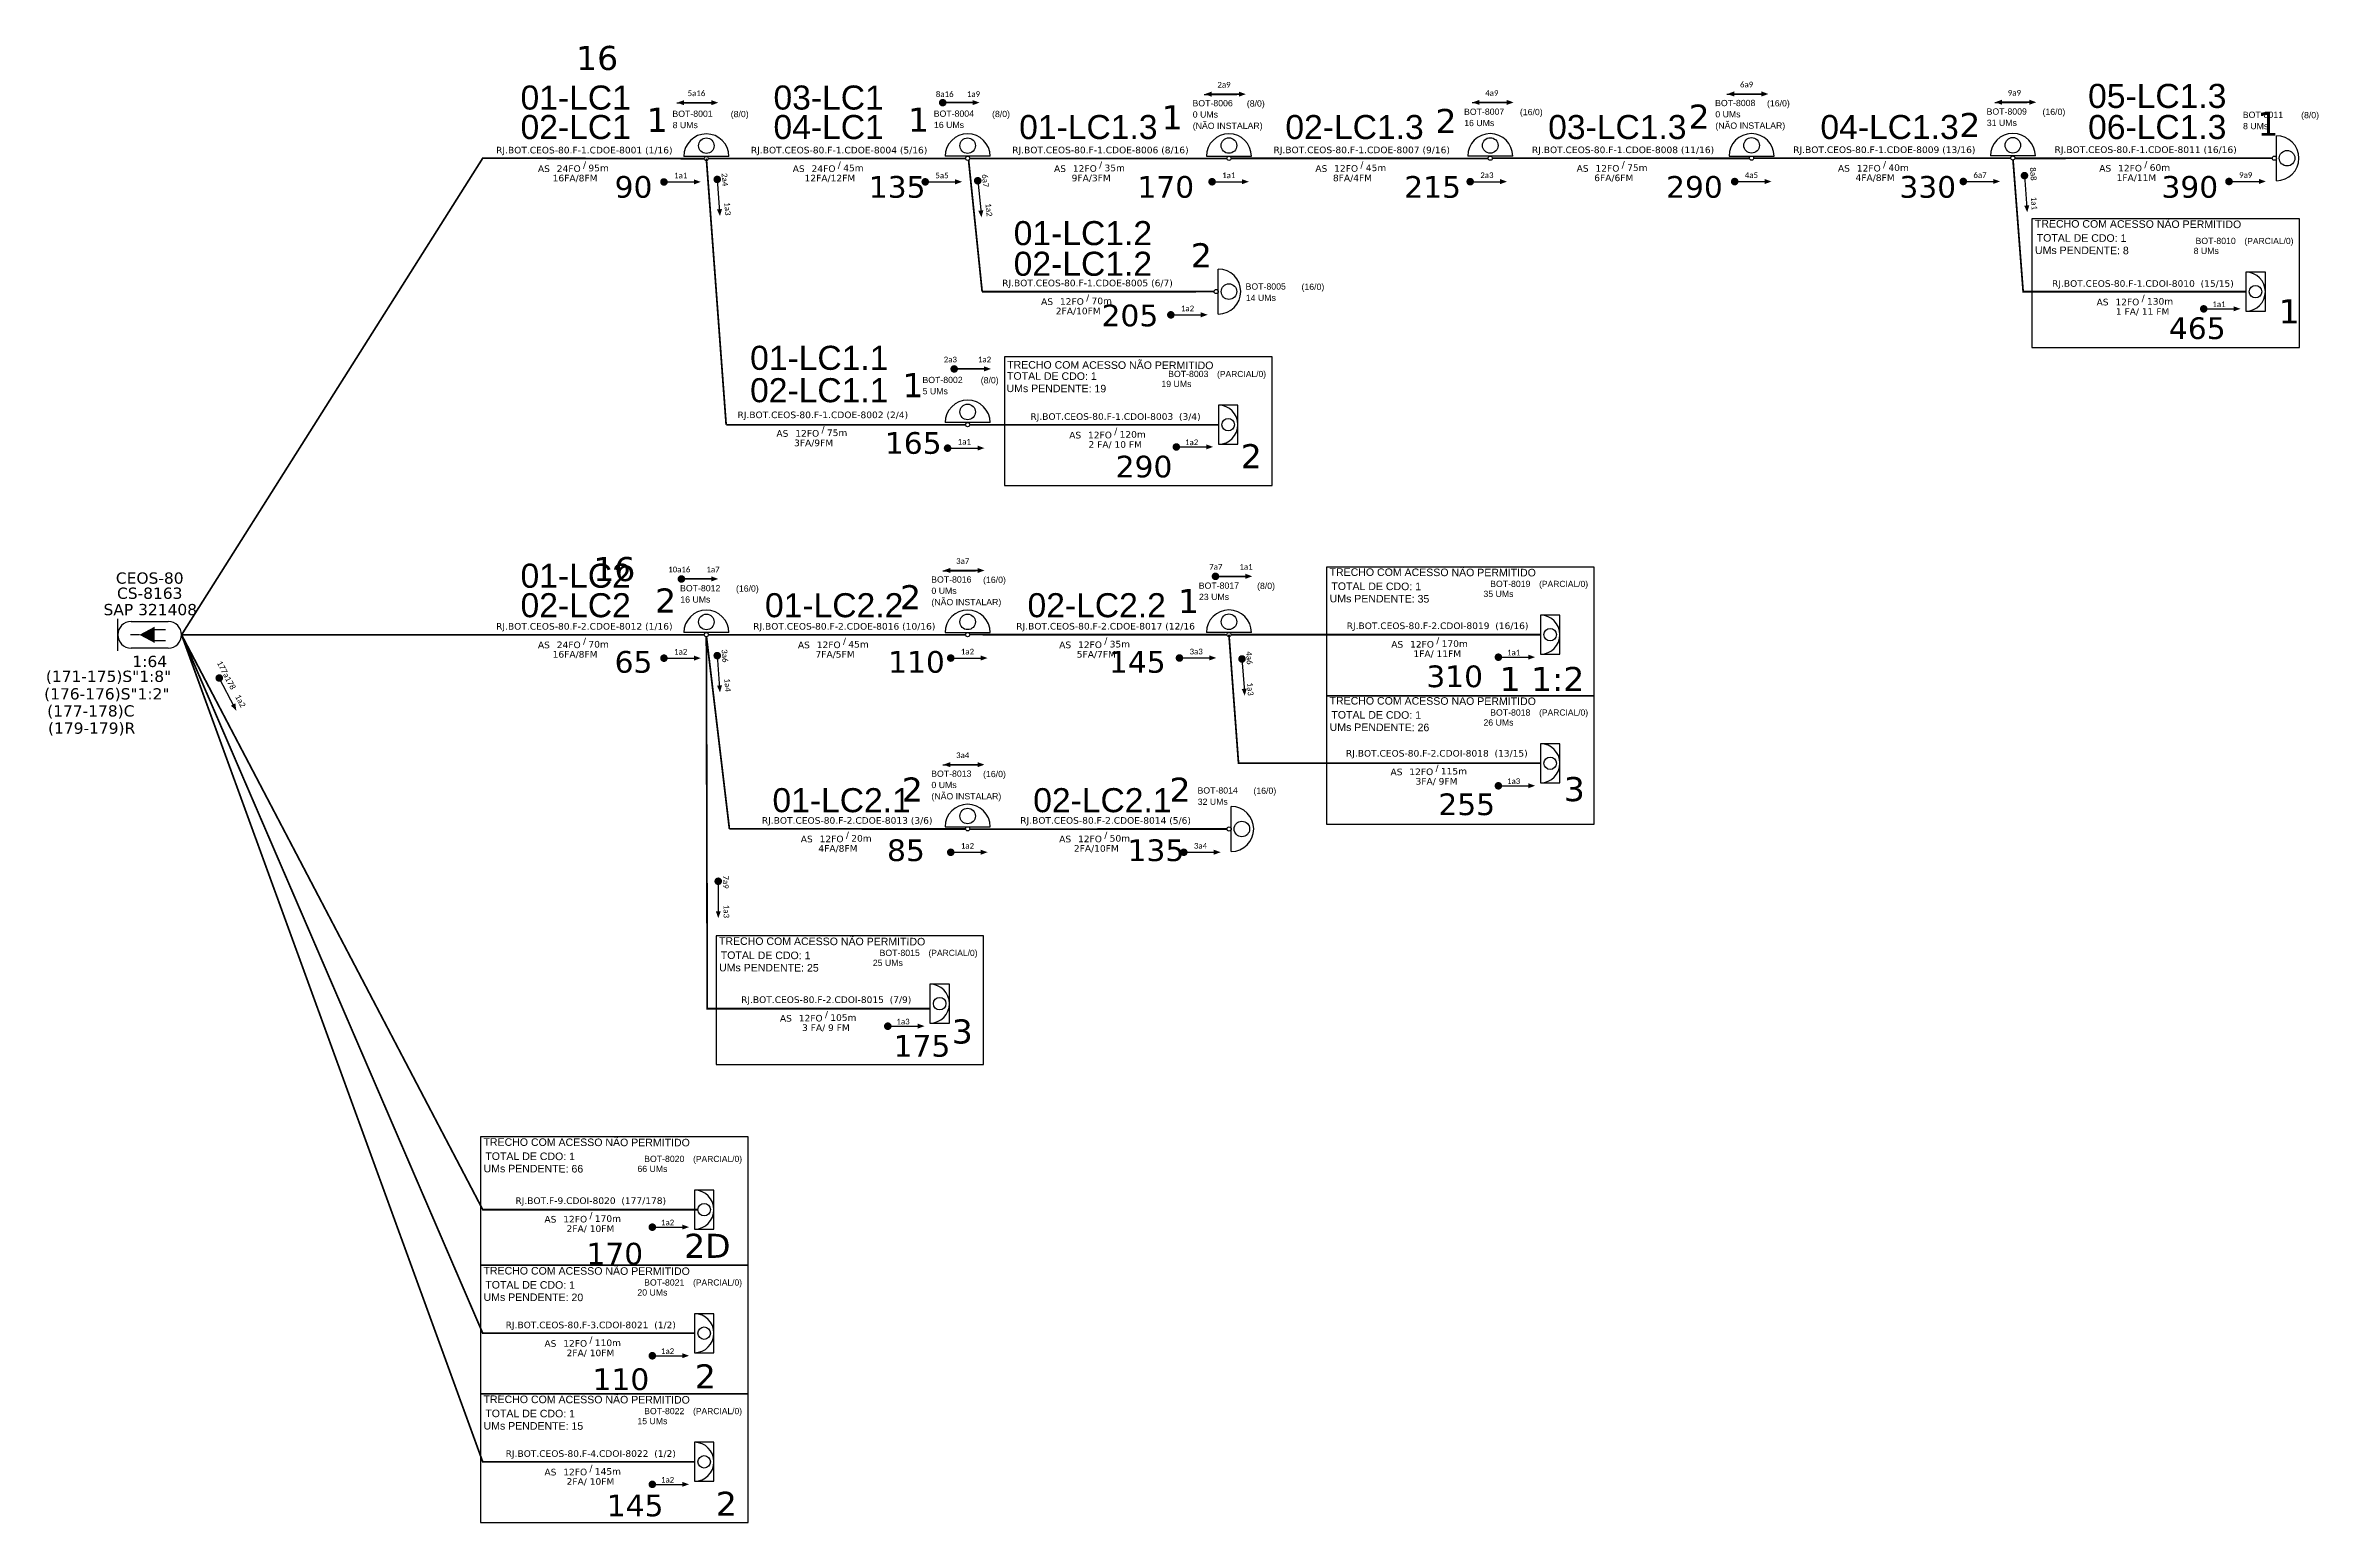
# Model space of a CAD drawing. Extents: x 57889 to 59083, y 58759 to 60460.
# Drawn here: x 57889 to 58550, y 58759 to 59188 of the extents above; entities that cross this region are included whole.
import ezdxf
from ezdxf.enums import TextEntityAlignment as Align

# ---------------------------------------------------------------- set-up
doc = ezdxf.new("R2010")
doc.units = 0
doc.layers.get('0').update_dxf_attribs({"linetype": 'CONTINUOUS'})
for name, color, linetype in [('20_0-LEGENDA_DOS_CDO_S', 1, 'CONTINUOUS'), ('20_1-CDO_INTERIOR', 1, 'CONTINUOUS'), ('20_2-CDO_POSTE', 1, 'CONTINUOUS'), ('20_4-CEOS', 1, 'CONTINUOUS'), ('40_1-ETIQUETAS', 1, 'CONTINUOUS'), ('CAP_A_INSTALAR', 1, 'FENCELINE1'), ('CD_A_INSTALAR', 1, 'CONTINUOUS'), ('LABEL_CABOS', 7, 'CONTINUOUS'), ('SETA', 7, 'CONTINUOUS'), ('TEXTO', 255, 'CONTINUOUS'), ('UMS', 2, 'FENCELINE1')]:
    doc.layers.add(name, color=color, linetype=linetype)
doc.styles.add('ARIAL', font='arial.ttf')
doc.styles.add('SIREDIT', font='verdana.ttf')
doc.linetypes.add('FENCELINE1', pattern='A,0.25,-0.1,[133,ltypeshp.shx,S=0.1,R=0,X=-0.1,Y=0],-0.1,1', length=1.45)

msp = doc.modelspace()

# ---------------------------------------------------------------- texts
at = {"color": 3, "style": 'ARIAL'}
for s, p in [('TRECHO COM ACESSO NÃO PERMITIDO', (58467.46, 59135.24)), ('TOTAL DE CDO: 1', (58467.99, 59131.14)), ('UMs PENDENTE: 8', (58467.49, 59127.54)), ('TRECHO COM ACESSO NÃO PERMITIDO', (58168.59, 59094.23)), ('TOTAL DE CDO: 1', (58168.56, 59090.98)), ('UMs PENDENTE: 19', (58168.42, 59087.38)), ('TRECHO COM ACESSO NÃO PERMITIDO', (58262.35, 59033.95)), ('UMs PENDENTE: 35', (58262.38, 59026.24)), ('TOTAL DE CDO: 1', (58262.88, 59029.84)), ('TRECHO COM ACESSO NÃO PERMITIDO', (58262.35, 58996.54)), ('TOTAL DE CDO: 1', (58262.88, 58992.44)), ('UMs PENDENTE: 26', (58262.38, 58988.84)), ('TRECHO COM ACESSO NÃO PERMITIDO', (58084.79, 58926.64)), ('TOTAL DE CDO: 1', (58085.32, 58922.53)), ('UMs PENDENTE: 25', (58084.82, 58918.93)), ('TRECHO COM ACESSO NÃO PERMITIDO', (58016.32, 58868.2)), ('UMs PENDENTE: 66', (58016.34, 58860.49)), ('TOTAL DE CDO: 1', (58016.85, 58864.09)), ('TRECHO COM ACESSO NÃO PERMITIDO', (58016.32, 58830.79)), ('TOTAL DE CDO: 1', (58016.85, 58826.68)), ('UMs PENDENTE: 20', (58016.34, 58823.09)), ('TRECHO COM ACESSO NÃO PERMITIDO', (58016.32, 58793.39)), ('TOTAL DE CDO: 1', (58016.85, 58789.28)), ('UMs PENDENTE: 15', (58016.34, 58785.68))]:
    msp.add_text(s, height=2.1963, rotation=359.83137, dxfattribs=at).set_placement(p)
at = {"char_height": 1.6473, "width": 27.8482, "attachment_point": 5}
for s, insert in [('{\\fCalibri|b0|i0|c0|p34;\\C7;1a1}', (58521, 59112.92)), ('{\\fCalibri|b0|i0|c0|p34;\\C7;1a2}', (58222.24, 59072.76)), ('{\\fCalibri|b0|i0|c0|p34;\\C7;1a1}', (58315.89, 59011.62)), ('{\\fCalibri|b0|i0|c0|p34;\\C7;1a3}', (58315.89, 58974.22)), ('{\\fCalibri|b0|i0|c0|p34;\\C7;1a3}', (58138.33, 58904.31)), ('{\\fCalibri|b0|i0|c0|p34;\\C7;1a2}', (58069.86, 58845.87)), ('{\\fCalibri|b0|i0|c0|p34;\\C7;1a2}', (58069.86, 58808.46)), ('{\\fCalibri|b0|i0|c0|p34;\\C7;1a2}', (58069.86, 58771.06))]:
    msp.add_mtext(s, dxfattribs=dict(at, insert=insert))
at = {"layer": 'TEXTO', "color": 3, "char_height": 7, "width": 41.71, "attachment_point": 5}
for s, insert in [('{\\fArial|b0|i0|c0|p34;01-LC1}', (58043.13, 59172.99)), ('{\\fArial|b0|i0|c0|p34;03-LC1}', (58116.68, 59172.99)), ('{\\fArial|b0|i0|c0|p34;05-LC1.3}', (58503.04, 59173.46)), ('{\\fArial|b0|i0|c0|p34;02-LC1}', (58043.13, 59164.41)), ('{\\fArial|b0|i0|c0|p34;04-LC1}', (58116.68, 59164.41)), ('{\\fArial|b0|i0|c0|p34;01-LC1.3}', (58192.21, 59164.41)), ('{\\fArial|b0|i0|c0|p34;02-LC1.3}', (58269.62, 59164.41)), ('{\\fArial|b0|i0|c0|p34;03-LC1.3}', (58346.04, 59164.41)), ('{\\fArial|b0|i0|c0|p34;04-LC1.3}', (58425.2, 59164.41)), ('{\\fArial|b0|i0|c0|p34;06-LC1.3}', (58503.04, 59164.41)), ('{\\fArial|b0|i0|c0|p34;01-LC1.2}', (58190.62, 59133.56)), ('{\\fArial|b0|i0|c0|p34;02-LC1.2}', (58190.62, 59124.65)), ('{\\fArial|b0|i0|c0|p34;01-LC1.1}', (58113.96, 59097.3)), ('{\\fArial|b0|i0|c0|p34;02-LC1.1}', (58113.96, 59087.88)), ('{\\fArial|b0|i0|c0|p34;01-LC2}', (58043.13, 59033.93)), ('{\\fArial|b0|i0|c0|p34;02-LC2}', (58043.13, 59025.35)), ('{\\fArial|b0|i0|c0|p34;01-LC2.2}', (58118.29, 59025.35)), ('{\\fArial|b0|i0|c0|p34;02-LC2.2}', (58194.64, 59025.35)), ('{\\fArial|b0|i0|c0|p34;01-LC2.1}', (58120.46, 58968.65)), ('{\\fArial|b0|i0|c0|p34;02-LC2.1}', (58196.29, 58968.65))]:
    msp.add_mtext(s, dxfattribs=dict(at, insert=insert))
at = {"layer": 'TEXTO', "char_height": 1.65, "width": 27.8947, "attachment_point": 5}
for s, insert in [('{\\fCalibri|b0|i0|c0|p34;\\C7;5a16}', (58078.25, 59174.27)), ('{\\fCalibri|b0|i0|c0|p34;\\C7;8a16}', (58150.45, 59174.02)), ('{\\fCalibri|b0|i0|c0|p34;\\C7;1a9}', (58158.82, 59174.02)), ('{\\fCalibri|b0|i0|c0|p34;\\C7;2a9}', (58231.66, 59176.75)), ('{\\fCalibri|b0|i0|c0|p34;\\C7;4a9}', (58309.54, 59174.35)), ('{\\fCalibri|b0|i0|c0|p34;\\C7;6a9}', (58383.63, 59176.8)), ('{\\fCalibri|b0|i0|c0|p34;\\C7;9a9}', (58461.51, 59174.4)), ('{\\fCalibri|b0|i0|c0|p34;\\C7;1a1}', (58073.66, 59150.36)), ('{\\fCalibri|b0|i0|c0|p34;\\C7;5a5}', (58149.64, 59150.38)), ('{\\fCalibri|b0|i0|c0|p34;\\C7;1a1}', (58233.05, 59150.41)), ('{\\fCalibri|b0|i0|c0|p34;\\C7;2a3}', (58308.11, 59150.44)), ('{\\fCalibri|b0|i0|c0|p34;\\C7;4a5}', (58385.02, 59150.46)), ('{\\fCalibri|b0|i0|c0|p34;\\C7;6a7}', (58451.5, 59150.49)), ('{\\fCalibri|b0|i0|c0|p34;\\C7;9a9}', (58528.77, 59150.49)), ('{\\fCalibri|b0|i0|c0|p34;\\C7;1a2}', (58221.06, 59111.7)), ('{\\fCalibri|b0|i0|c0|p34;\\C7;2a3}', (58152.08, 59096.85)), ('{\\fCalibri|b0|i0|c0|p34;\\C7;1a2}', (58162.03, 59096.85)), ('{\\fCalibri|b0|i0|c0|p34;\\C7;1a1}', (58156.14, 59072.94)), ('{\\fCalibri|b0|i0|c0|p34;\\C7;10a16}', (58073.26, 59035.78)), ('{\\fCalibri|b0|i0|c0|p34;\\C7;1a7}', (58083.07, 59035.78)), ('{\\fCalibri|b0|i0|c0|p34;\\C7;3a7}', (58155.67, 59038.23)), ('{\\fCalibri|b0|i0|c0|p34;\\C7;7a7}', (58229.29, 59036.54)), ('{\\fCalibri|b0|i0|c0|p34;\\C7;1a1}', (58238.06, 59036.54)), ('{\\fCalibri|b0|i0|c0|p34;\\C7;1a2}', (58073.66, 59011.86)), ('{\\fCalibri|b0|i0|c0|p34;\\C7;1a2}', (58157.06, 59011.89)), ('{\\fCalibri|b0|i0|c0|p34;\\C7;3a3}', (58223.56, 59011.92)), ('{\\fCalibri|b0|i0|c0|p34;\\C7;3a4}', (58155.67, 58981.76)), ('{\\fCalibri|b0|i0|c0|p34;\\C7;1a2}', (58157.06, 58955.42)), ('{\\fCalibri|b0|i0|c0|p34;\\C7;3a4}', (58224.83, 58955.42))]:
    msp.add_mtext(s, dxfattribs=dict(at, insert=insert))
for s, insert, rotation in [('{\\fCalibri|b0|i0|c0|p34;\\C7;2a4}', (58086.51, 59149.17), 274.16161), ('{\\fCalibri|b0|i0|c0|p34;\\C7;6a7}', (58162.26, 59148.84), 275.79074), ('{\\fCalibri|b0|i0|c0|p34;\\C7;8a8}', (58466.97, 59150.82), 274.22248), ('{\\fCalibri|b0|i0|c0|p34;\\C7;1a3}', (58087.3, 59140.67), 274.16161), ('{\\fCalibri|b0|i0|c0|p34;\\C7;1a2}', (58163.29, 59140.36), 275.79074), ('{\\fCalibri|b0|i0|c0|p34;\\C7;1a1}', (58467.22, 59142.27), 274.22248), ('{\\fCalibri|b0|i0|c0|p34;\\C7;177a178}', (57941.54, 59005.04), 297.53852), ('{\\fCalibri|b0|i0|c0|p34;\\C7;3a6}', (58086.51, 59010.67), 274.16161), ('{\\fCalibri|b0|i0|c0|p34;\\C7;4a6}', (58239.01, 59010.08), 274.16478), ('{\\fCalibri|b0|i0|c0|p34;\\C7;1a4}', (58087.3, 59002.17), 274.16161), ('{\\fCalibri|b0|i0|c0|p34;\\C7;1a3}', (58239.3, 59000.99), 274.16478), ('{\\fCalibri|b0|i0|c0|p34;\\C7;1a2}', (57945.64, 58997.55), 297.53852), ('{\\fCalibri|b0|i0|c0|p34;\\C7;7a9}', (58086.78, 58944.89), 270.0351), ('{\\fCalibri|b0|i0|c0|p34;\\C7;1a3}', (58086.95, 58936.35), 270.0351)]:
    msp.add_mtext(s, dxfattribs=dict(at, insert=insert, rotation=rotation))
at = {"layer": 'UMS', "style": 'SIREDIT'}
for s, p in [('16', (58043.25, 59181.06)), ('1', (58063.74, 59163.06)), ('1', (58139.73, 59163.09)), ('1', (58213.55, 59163.8)), ('2', (58293.16, 59162.73)), ('2', (58366.76, 59163.99)), ('2', (58445.49, 59161.55)), ('1', (58532.18, 59161.94)), ('2', (58222.03, 59123.67)), ('1', (58538.35, 59107.39)), ('1', (58138.15, 59085.9)), ('2', (58236.54, 59065.24)), ('16', (58048.26, 59032.42)), ('2', (58066.23, 59023.27)), ('2', (58137.45, 59024.23)), ('1', (58218.28, 59023.11)), ('1 1:2', (58311.82, 59000.45)), ('2', (58137.97, 58968.3)), ('2', (58215.82, 58968.26)), ('3', (58330.47, 58968.42)), ('3', (58152.49, 58897.94)), ('2D', (58074.67, 58835.6)), ('2', (58077.77, 58797.64)), ('2', (58083.88, 58760.59))]:
    msp.add_text(s, height=7, dxfattribs=at).set_placement(p)
at = {"layer": 'UMS', "color": 6, "style": 'SIREDIT'}
for s, p in [('90', (58054.45, 59143.91)), ('135', (58128.36, 59143.91)), ('170', (58206.48, 59143.91)), ('215', (58284.07, 59143.91)), ('290', (58360.21, 59143.91)), ('330', (58428.05, 59143.91)), ('390', (58504.26, 59143.91)), ('205', (58196.04, 59106.52)), ('465', (58506.43, 59102.82)), ('165', (58133.04, 59069.44)), ('290', (58200.15, 59062.58)), ('65', (58054.45, 59005.78)), ('110', (58133.98, 59005.78)), ('145', (58198.19, 59005.78)), ('310', (58290.49, 59001.57)), ('255', (58293.99, 58964.36)), ('85', (58133.67, 58951)), ('135', (58203.61, 58951)), ('175', (58135.58, 58894.11)), ('170', (58046.25, 58833.67)), ('110', (58048.03, 58797.16)), ('145', (58052.16, 58760.45))]:
    msp.add_text(s, height=6.3, dxfattribs=at).set_placement(p)

# ---------------------------------------------------------------- blocks, each defined once
blk = doc.blocks.new('*U51')
at = {"layer": '20_4-CEOS'}
for p, q in [((-4.54, 1.19), (-1.19, 1.19)), ((-1.19, -1.19), (-4.54, -1.19))]:
    blk.add_line(p, q, dxfattribs=at)
for points in [[(-5.73, -1.43), (-5.73, 1.44)], [(-3.79, 0), (-4.59, 0)], [(-2.47, 0.48), (-1.45, 0.48)], [(-2.47, -0.52), (-1.45, -0.52)]]:
    blk.add_lwpolyline(points, dxfattribs=at)
blk.add_lwpolyline([(-3.79, 0, 0, 1.47, 0), (-2.41, 0, 1.47, 1.47, 0)], format="xyseb", dxfattribs=at)
for centre, start, end in [((-4.54, 0), 90, 270), ((-1.19, 0), 270, 90)]:
    blk.add_arc(centre, 1.19, start, end, dxfattribs=at)
at = {"layer": '20_4-CEOS', "color": 7, "style": 'SIREDIT'}
for tag, p in [('LOCAL', (-2.86, 4.24)), ('FID', (-2.86, 5.6)), ('SAP', (-2.81, 2.77)), ('RACIO_SPLITAGEM', (-2.86, -1.88))]:
    blk.add_attdef(tag, text='', height=1.01, dxfattribs=at).set_placement(p, align=Align.TOP_CENTER)
for tag, flags, p in [('ID_ATIVIDADE', 3, (-2.86, -3.58)), ('FATOR', 1, (-2.86, -4.89))]:
    blk.add_attdef(tag, text='', height=1.01, dxfattribs=dict(at, flags=flags)).set_placement(p, align=Align.TOP_CENTER)
at = {"layer": '20_4-CEOS', "color": 7, "style": 'SIREDIT', "flags": 3}
blk.add_attdef('QTDE', (-4.97, -7.12), '', height=1.01, dxfattribs=at)
blk = doc.blocks.new('*U52')
at = {"layer": '20_4-CEOS', "color": 7, "style": 'SIREDIT'}
for tag, p in [('FIBRAS_SPLITTER', (0, 0)), ('FIBRAS_TOP_C', (0, -4.13)), ('RESERVA_FINAIS', (0, -5.46))]:
    blk.add_attdef(tag, p, '', height=1.01, dxfattribs=at)
for tag, p, flags in [('ID_ATIVIDADE', (0, -6.77), 3), ('FATOR', (0, -8.09), 1), ('QTDE', (0, -9.4), 1), ('FID', (0, -10.71), 1)]:
    blk.add_attdef(tag, p, '', height=1.01, dxfattribs=dict(at, flags=flags))
blk = doc.blocks.new('*U53')
at = {"layer": '20_4-CEOS', "color": 7, "style": 'SIREDIT'}
blk.add_attdef('FIBRAS_SPLITTER', (0, 0), '', height=1.01, dxfattribs=at)
for tag, p, flags in [('ID_ATIVIDADE', (0, -1.48), 3), ('FATOR', (0, -2.79), 1), ('QTDE', (0, -4.11), 1), ('FID', (0, -5.42), 1)]:
    blk.add_attdef(tag, p, '', height=1.01, dxfattribs=dict(at, flags=flags))
blk = doc.blocks.new('CDOE_POSTE_')
at = {"color": 1}
blk.add_line((12.92, -5.49), (-2.38, -5.49), dxfattribs=at)
for centre, radius in [((5.27, -1.86), 2.64), ((5.27, -6.2), 0.708)]:
    blk.add_circle(centre, radius, dxfattribs=at)
blk.add_arc((5.27, -5.49), 7.65, 0, 180, dxfattribs=at)
blk = doc.blocks.new('ETIQUETA_RS5F')
at = {"layer": '40_1-ETIQUETAS', "color": 0, "style": 'SIREDIT'}
blk.add_text('/', height=1.5, dxfattribs=at).set_placement((1.58, -1.95), align=Align.RIGHT)
for tag, p in [('ETIQUETA_R_SECUNDARIA', (1.21, 2.1)), ('ETIQUETA_R_PRIMARIA', (1.21, 4.1)), ('F_ATIVAS/F_MORTAS', (1.14, -4.24))]:
    blk.add_attdef(tag, text='', height=1.5, dxfattribs=at).set_placement(p, align=Align.MIDDLE_CENTER)
for tag, p in [('TIPO_CABO', (-6.58, -2.12)), ('CAP_CABO', (0.4, -2.09))]:
    blk.add_attdef(tag, text='', height=1.5, dxfattribs=at).set_placement(p, align=Align.MIDDLE_RIGHT)
blk.add_attdef('METROS', text='', height=1.5, dxfattribs=at).set_placement((2.14, -1.95), align=Align.MIDDLE_LEFT)
for tag, p in [('FUSÃO_1', (0.85, -8.39)), ('FUSÃO_2', (0.85, -10.6)), ('FUSÃO_3', (0.85, -12.93)), ('FUSÃO_4', (0.85, -15.14)), ('FUSÃO_5', (0.85, -17.16))]:
    blk.add_attdef(tag, text='', height=1.5, dxfattribs=at).set_placement(p, align=Align.CENTER)
blk = doc.blocks.new('CDOI_INT')
at = {"layer": '20_1-CDO_INTERIOR', "color": 0}
blk.add_lwpolyline([(4.25, -4.25), (4.25, 4.25), (0, 4.25), (0, -4.25)], close=True, dxfattribs=at)
blk.add_circle((2.12, 0), 1.36, dxfattribs=at)
blk.add_arc((0, 0), 4.25, 270, 90, dxfattribs=at)
at = {"layer": '20_0-LEGENDA_DOS_CDO_S', "color": 0, "style": 'ARIAL'}
for tag, p in [('CDO_N', (-0.08, 10.38)), ('SPLITER_1', (21.18, 10.38)), ('SPLITER_2', (21.19, 8.68)), ('SAP', (-0.08, 6.23)), ('SURVEY', (-0.08, 8.2)), ('1:XX', (5.94, -2.22)), ('UMS', (5.94, -4.24))]:
    blk.add_attdef(tag, p, '', height=1.36, dxfattribs=at)
blk.add_attdef('FIBRAS_UTILIZADAS', text='', height=1.36, dxfattribs=at).set_placement((15.34, 10.38), align=Align.CENTER)
blk = doc.blocks.new('CDOE-TEXTO_PADRÃO')
at = {"layer": '20_0-LEGENDA_DOS_CDO_S', "color": 0, "style": 'ARIAL'}
for tag, p in [('CDO_N', (0.49, 7.39)), ('SAP', (0.51, 1.67)), ('CORDOALHA', (0.5, 4.33)), ('SPLITER_1', (0.59, -0.91)), ('SPLITER_2', (0.6, -3.55)), ('(XX-XX_F)S', (0.54, -8.29)), ('(XX-XX_L)S', (0.55, -10.83)), ('UMS', (0.55, -13.15))]:
    blk.add_attdef(tag, p, '', height=1.7, rotation=0.11799, dxfattribs=at)
blk.add_attdef('FIBRAS_UTILIZADAS', text='', height=1.7, rotation=0.11799, dxfattribs=at).set_placement((19.77, 7.43), align=Align.CENTER)
blk = doc.blocks.new('CDOI_NI')
at = {"layer": 'CAP_A_INSTALAR', "color": 252, "linetype": 'CONTINUOUS'}
blk.add_lwpolyline([(34185.32, 58977.88), (34198.4, 58977.88)], dxfattribs=at)
for centre, radius in [((34191.86, 58980.99), 2.26), ((34191.86, 58977.28), 0.606)]:
    blk.add_circle(centre, radius, dxfattribs=at)
blk.add_arc((34191.86, 58977.88), 6.54, 360, 180, dxfattribs=at)

# ---------------------------------------------------------------- linework, layer by layer
at = {"const_width": 1.1}
for points in [[(58149.31, 59171.55, 1), (58150.41, 59171.55, 1)], [(58068.25, 59148.49, 1), (58069.35, 59148.49, 1)], [(58084.26, 59149.78, 1), (58084.34, 59148.69, 1)], [(58144.23, 59148.52, 1), (58145.33, 59148.52, 1)], [(58159.99, 59149.39, 1), (58160.1, 59148.29, 1)], [(58227.64, 59148.55, 1), (58228.74, 59148.55, 1)], [(58302.7, 59148.57, 1), (58303.8, 59148.57, 1)], [(58379.61, 59148.6, 1), (58380.71, 59148.6, 1)], [(58446.09, 59148.63, 1), (58447.19, 59148.63, 1)], [(58464.39, 59150.88, 1), (58464.48, 59149.79, 1)], [(58523.36, 59148.63, 1), (58524.46, 59148.63, 1)], [(58215.65, 59109.84, 1), (58216.75, 59109.84, 1)], [(58516.01, 59111.58, 1), (58517.11, 59111.58, 1)], [(58152.65, 59094.11, 1), (58153.75, 59094.11, 1)], [(58150.73, 59071.08, 1), (58151.83, 59071.08, 1)], [(58217.25, 59071.42, 1), (58218.35, 59071.42, 1)], [(58073.32, 59033.03, 1), (58074.42, 59033.03, 1)], [(58228.63, 59033.79, 1), (58229.73, 59033.79, 1)], [(58068.25, 59010, 1), (58069.35, 59010, 1)], [(58084.26, 59011.29, 1), (58084.34, 59010.19, 1)], [(58151.65, 59010.03, 1), (58152.75, 59010.03, 1)], [(58218.15, 59010.05, 1), (58219.25, 59010.05, 1)], [(58236.85, 59010.32, 1), (58236.93, 59009.22, 1)], [(58310.9, 59010.28, 1), (58312, 59010.28, 1)], [(57939.23, 59004.71, 1), (57939.74, 59003.74, 1)], [(58310.9, 58972.88, 1), (58312, 58972.88, 1)], [(58151.65, 58953.55, 1), (58152.75, 58953.55, 1)], [(58219.42, 58953.55, 1), (58220.52, 58953.55, 1)], [(58084.58, 58945.67, 1), (58084.58, 58944.57, 1)], [(58133.34, 58902.97, 1), (58134.44, 58902.97, 1)], [(58064.87, 58844.53, 1), (58065.97, 58844.53, 1)], [(58064.87, 58807.13, 1), (58065.97, 58807.13, 1)], [(58064.87, 58769.73, 1), (58065.97, 58769.73, 1)]]:
    msp.add_lwpolyline(points, format="xyb", close=True, dxfattribs=at)
at = {"color": 3}
for points in [[(58466.61, 59100.39), (58544.42, 59100.39), (58544.42, 59137.79), (58466.61, 59137.79)], [(58167.85, 59060.23), (58245.66, 59060.23), (58245.66, 59097.64), (58167.85, 59097.64)], [(58261.5, 58999.09), (58339.31, 58999.09), (58339.31, 59036.5), (58261.5, 59036.5)], [(58261.5, 58961.69), (58339.31, 58961.69), (58339.31, 58999.09), (58261.5, 58999.09)], [(58083.95, 58891.87), (58161.76, 58891.87), (58161.76, 58929.28), (58083.95, 58929.28)], [(58015.48, 58833.43), (58093.29, 58833.43), (58093.29, 58870.83), (58015.48, 58870.83)], [(58015.48, 58796.03), (58093.29, 58796.03), (58093.29, 58833.43), (58015.48, 58833.43)], [(58015.48, 58758.63), (58093.29, 58758.63), (58093.29, 58796.03), (58015.48, 58796.03)]]:
    msp.add_lwpolyline(points, close=True, dxfattribs=at)
at = {"layer": 'CAP_A_INSTALAR', "linetype": 'FENCELINE1', "ltscale": 5, "const_width": 0.513}
for points in [[(57928.52, 59016.78), (58016.11, 59155.42), (58080.52, 59155.26)], [(58081.13, 59155.31), (58086.89, 59077.87)], [(58081.73, 59155.31), (58156.51, 59155.29)], [(58157.39, 59154.8), (58161.33, 59116.58)], [(58157.72, 59155.34), (58232.49, 59155.31)], [(58233.7, 59155.37), (58308.48, 59155.34)], [(58309.69, 59155.39), (58384.46, 59155.37)], [(58385.67, 59155.42), (58460.45, 59155.39)], [(58461.65, 59155.37), (58536.43, 59155.39)], [(58161.33, 59116.58), (58228.77, 59116.6)], [(58086.89, 59077.87), (58156.51, 59077.84)], [(57928.52, 59016.8), (58080.52, 59016.77)], [(58081.17, 59016.22), (58087.83, 58960.35)], [(58081.73, 59016.82), (58156.51, 59016.79)], [(58157.72, 59016.85), (58232.49, 59016.82)], [(58087.83, 58960.35), (58156.51, 58960.32)], [(58157.71, 58960.29), (58232.49, 58960.32)]]:
    msp.add_lwpolyline(points, dxfattribs=at)
at = {"layer": 'CD_A_INSTALAR', "color": 8, "linetype": 'FENCELINE1', "ltscale": 5, "const_width": 0.513}
for points in [[(58528.8, 59116.58), (58464.05, 59116.58), (58461.1, 59154.84)], [(58230.05, 59077.89), (58157.72, 59077.89)], [(58078.69, 58849.62), (58016.11, 58849.62), (57928.52, 59016.8)], [(58077.66, 58813.69), (58016.1, 58813.69), (57928.52, 59016.8)], [(58077.66, 58776.29), (58016.1, 58776.29), (57928.52, 59016.8)], [(58146.15, 58908.06), (58081.39, 58908.06), (58081.13, 59016.22)], [(58323.69, 58979.44), (58235.88, 58979.44), (58233.1, 59016.87)], [(58323.7, 59016.84), (58233.7, 59016.84)]]:
    msp.add_lwpolyline(points, dxfattribs=at)
at = {"layer": 'SETA'}
for points in [[(58225.92, 59173.95), (58235.37, 59173.95)], [(58227.29, 59174), (58236.74, 59174)], [(58236.74, 59174), (58227.29, 59174)], [(58377.89, 59174), (58387.34, 59174)], [(58379.26, 59174.06), (58388.71, 59174.06)], [(58388.71, 59174.06), (58379.26, 59174.06)], [(58072.51, 59171.47), (58081.96, 59171.47)], [(58073.87, 59171.53), (58083.33, 59171.53)], [(58083.33, 59171.53), (58073.87, 59171.53)], [(58149.86, 59171.55), (58159.32, 59171.55)], [(58159.32, 59171.55), (58149.86, 59171.55)], [(58149.86, 59171.55), (58159.32, 59171.55)], [(58303.8, 59171.55), (58313.26, 59171.55)], [(58305.17, 59171.61), (58314.63, 59171.61)], [(58314.63, 59171.61), (58305.17, 59171.61)], [(58455.77, 59171.6), (58465.23, 59171.6)], [(58457.14, 59171.66), (58466.6, 59171.66)], [(58466.6, 59171.66), (58457.14, 59171.66)], [(58068.8, 59148.49), (58078.26, 59148.49)], [(58084.3, 59149.24), (58084.98, 59139.8)], [(58144.78, 59148.52), (58154.24, 59148.52)], [(58160.05, 59148.84), (58161, 59139.43)], [(58228.19, 59148.55), (58237.64, 59148.55)], [(58303.25, 59148.57), (58312.71, 59148.57)], [(58380.16, 59148.6), (58389.62, 59148.6)], [(58446.64, 59148.63), (58456.09, 59148.63)], [(58464.43, 59150.33), (58465.13, 59140.9)], [(58523.91, 59148.63), (58533.37, 59148.63)], [(58216.2, 59109.84), (58225.66, 59109.84)], [(58516.56, 59111.58), (58526, 59111.58)], [(58153.2, 59094.11), (58162.66, 59094.11)], [(58162.66, 59094.11), (58153.2, 59094.11)], [(58153.2, 59094.11), (58162.66, 59094.11)], [(58151.28, 59071.08), (58160.74, 59071.08)], [(58217.8, 59071.42), (58227.24, 59071.42)], [(58149.93, 59035.43), (58159.39, 59035.43)], [(58151.3, 59035.49), (58160.76, 59035.49)], [(58160.76, 59035.49), (58151.3, 59035.49)], [(58229.18, 59033.79), (58238.64, 59033.79)], [(58238.64, 59033.79), (58229.18, 59033.79)], [(58229.18, 59033.79), (58238.64, 59033.79)], [(58073.87, 59033.03), (58083.33, 59033.03)], [(58083.33, 59033.03), (58073.87, 59033.03)], [(58073.87, 59033.03), (58083.33, 59033.03)], [(58068.8, 59010), (58078.26, 59010)], [(58084.3, 59010.74), (58084.98, 59001.31)], [(58152.2, 59010.03), (58161.66, 59010.03)], [(58218.7, 59010.05), (58228.15, 59010.05)], [(58236.89, 59009.77), (58237.58, 59000.34)], [(58311.45, 59010.28), (58320.89, 59010.28)], [(57939.48, 59004.22), (57943.86, 58995.84)], [(58149.93, 58978.95), (58159.39, 58978.95)], [(58151.3, 58979.01), (58160.76, 58979.01)], [(58160.76, 58979.01), (58151.3, 58979.01)], [(58311.45, 58972.88), (58320.89, 58972.88)], [(58152.2, 58953.55), (58161.66, 58953.55)], [(58219.97, 58953.55), (58229.43, 58953.55)], [(58084.58, 58945.12), (58084.59, 58935.66)], [(58133.89, 58902.97), (58143.33, 58902.97)], [(58065.42, 58844.53), (58074.86, 58844.53)], [(58065.42, 58807.13), (58074.86, 58807.13)], [(58065.42, 58769.73), (58074.86, 58769.73)]]:
    msp.add_lwpolyline(points, dxfattribs=at)
for points in [[(58228.04, 59174.75), (58226.03, 59174.02), (58228.04, 59173.29)], [(58235.98, 59174.75), (58238, 59174.02), (58235.98, 59173.29)], [(58380.02, 59174.81), (58378, 59174.07), (58380.02, 59173.34)], [(58387.95, 59174.81), (58389.97, 59174.07), (58387.95, 59173.34)], [(58074.63, 59172.27), (58072.62, 59171.54), (58074.63, 59170.81)], [(58082.57, 59172.27), (58084.59, 59171.54), (58082.57, 59170.81)], [(58158.56, 59172.3), (58160.57, 59171.57), (58158.56, 59170.83)], [(58158.56, 59172.3), (58160.57, 59171.57), (58158.56, 59170.83)], [(58305.93, 59172.35), (58303.91, 59171.62), (58305.93, 59170.89)], [(58313.87, 59172.35), (58315.88, 59171.62), (58313.87, 59170.89)], [(58457.9, 59172.41), (58455.89, 59171.67), (58457.9, 59170.94)], [(58465.84, 59172.41), (58467.85, 59171.67), (58465.84, 59170.94)], [(58077.5, 59149.24), (58079.51, 59148.51), (58077.5, 59147.77)], [(58153.48, 59149.27), (58155.5, 59148.53), (58153.48, 59147.8)], [(58236.89, 59149.29), (58238.9, 59148.56), (58236.89, 59147.83)], [(58311.95, 59149.32), (58313.96, 59148.59), (58311.95, 59147.85)], [(58388.86, 59149.35), (58390.87, 59148.61), (58388.86, 59147.88)], [(58455.33, 59149.37), (58457.35, 59148.64), (58455.33, 59147.91)], [(58532.61, 59149.37), (58534.62, 59148.64), (58532.61, 59147.91)], [(58085.68, 59140.61), (58085.09, 59138.55), (58084.21, 59140.51)], [(58161.67, 59140.26), (58161.14, 59138.18), (58160.21, 59140.12)], [(58465.82, 59141.71), (58465.24, 59139.65), (58464.36, 59141.61)], [(58224.9, 59110.59), (58226.92, 59109.86), (58224.9, 59109.12)], [(58525.24, 59112.33), (58527.25, 59111.6), (58525.24, 59110.86)], [(58161.9, 59094.86), (58163.91, 59094.12), (58161.9, 59093.39)], [(58161.9, 59094.86), (58163.91, 59094.12), (58161.9, 59093.39)], [(58159.98, 59071.82), (58161.99, 59071.09), (58159.98, 59070.36)], [(58226.48, 59072.17), (58228.5, 59071.44), (58226.48, 59070.71)], [(58082.57, 59033.78), (58084.59, 59033.05), (58082.57, 59032.31)], [(58082.57, 59033.78), (58084.59, 59033.05), (58082.57, 59032.31)], [(58152.06, 59036.23), (58150.04, 59035.5), (58152.06, 59034.77)], [(58160, 59036.23), (58162.01, 59035.5), (58160, 59034.77)], [(58237.88, 59034.54), (58239.9, 59033.81), (58237.88, 59033.07)], [(58237.88, 59034.54), (58239.9, 59033.81), (58237.88, 59033.07)], [(58077.5, 59010.75), (58079.51, 59010.01), (58077.5, 59009.28)], [(58160.9, 59010.77), (58162.92, 59010.04), (58160.9, 59009.31)], [(58227.4, 59010.8), (58229.41, 59010.07), (58227.4, 59009.34)], [(58320.13, 59011.03), (58322.14, 59010.3), (58320.13, 59009.57)], [(58085.68, 59002.12), (58085.09, 59000.06), (58084.21, 59002.02)], [(58238.27, 59001.15), (58237.68, 58999.09), (58236.81, 59001.05)], [(57944.17, 58996.86), (57944.45, 58994.73), (57942.87, 58996.18)], [(58152.06, 58979.76), (58150.04, 58979.03), (58152.06, 58978.29)], [(58160, 58979.76), (58162.01, 58979.03), (58160, 58978.29)], [(58320.13, 58973.63), (58322.14, 58972.9), (58320.13, 58972.16)], [(58160.9, 58954.3), (58162.92, 58953.57), (58160.9, 58952.83)], [(58228.67, 58954.3), (58230.68, 58953.57), (58228.67, 58952.83)], [(58085.34, 58936.42), (58084.6, 58934.4), (58083.87, 58936.42)], [(58142.57, 58903.72), (58144.59, 58902.99), (58142.57, 58902.26)], [(58074.1, 58845.28), (58076.11, 58844.55), (58074.1, 58843.82)], [(58074.1, 58807.88), (58076.11, 58807.14), (58074.1, 58806.41)], [(58074.1, 58770.47), (58076.11, 58769.74), (58074.1, 58769.01)]]:
    msp.add_solid(points, dxfattribs=at)

# ---------------------------------------------------------------- block references
at = {"layer": '20_2-CDO_POSTE'}
ref = msp.add_blockref('CDOE-TEXTO_PADRÃO', (58079.06, 59155.24), dxfattribs=dict(at, xscale=1.069200003147125, yscale=1.069200003147125, zscale=1.069200003147125))
ref.add_attrib('CDO_N', 'BOT-8001', (58071.26, 59167.41), dxfattribs={"layer": '20_0-LEGENDA_DOS_CDO_S', "color": 0, "height": 1.817, "rotation": 0.11799, "style": 'ARIAL'})
ref.add_attrib('CORDOALHA', '8 UMs', (58071.33, 59164.13), dxfattribs={"layer": '20_1-CDO_INTERIOR', "color": 0, "height": 1.817, "rotation": 0.11799, "style": 'ARIAL'})
ref.add_attrib('FIBRAS_UTILIZADAS', '       (8/0)', dxfattribs={"layer": '20_0-LEGENDA_DOS_CDO_S', "color": 0, "height": 1.8175, "rotation": 0.11799, "style": 'ARIAL'}).set_placement((58088.36, 59167.33), align=Align.CENTER)
ref = msp.add_blockref('CDOE-TEXTO_PADRÃO', (58155.05, 59155.27), dxfattribs=dict(at, xscale=1.069200003147125, yscale=1.069200003147125, zscale=1.069200003147125))
ref.add_attrib('CDO_N', 'BOT-8004', (58147.25, 59167.44), dxfattribs={"layer": '20_0-LEGENDA_DOS_CDO_S', "color": 0, "height": 1.817, "rotation": 0.11799, "style": 'ARIAL'})
ref.add_attrib('CORDOALHA', '16 UMs', (58147.32, 59164.16), dxfattribs={"layer": '20_1-CDO_INTERIOR', "color": 0, "height": 1.817, "rotation": 0.11799, "style": 'ARIAL'})
ref.add_attrib('FIBRAS_UTILIZADAS', '       (8/0)', dxfattribs={"layer": '20_0-LEGENDA_DOS_CDO_S', "color": 0, "height": 1.8175, "rotation": 0.11799, "style": 'ARIAL'}).set_placement((58164.35, 59167.35), align=Align.CENTER)
at = {"layer": '20_2-CDO_POSTE', "color": 252}
ref = msp.add_blockref('CDOE-TEXTO_PADRÃO', (58230.3, 59158.31), dxfattribs=dict(at, xscale=1.069200003147125, yscale=1.069200003147125, zscale=1.069200003147125))
ref.add_attrib('CDO_N', 'BOT-8006', (58222.5, 59170.48), dxfattribs={"layer": '20_0-LEGENDA_DOS_CDO_S', "color": 0, "height": 1.817, "rotation": 0.11799, "style": 'ARIAL'})
ref.add_attrib('CORDOALHA', '0 UMs', (58222.57, 59167.2), dxfattribs={"layer": '20_1-CDO_INTERIOR', "color": 0, "height": 1.817, "rotation": 0.11799, "style": 'ARIAL'})
ref.add_attrib('SAP', '(NÃO INSTALAR)', (58222.57, 59163.9), dxfattribs={"layer": '20_0-LEGENDA_DOS_CDO_S', "color": 0, "height": 1.8175, "rotation": 0.11799, "style": 'ARIAL'})
ref.add_attrib('FIBRAS_UTILIZADAS', '       (8/0)', dxfattribs={"layer": '20_0-LEGENDA_DOS_CDO_S', "color": 0, "height": 1.8175, "rotation": 0.11799, "style": 'ARIAL'}).set_placement((58238.44, 59170.4), align=Align.CENTER)
at = {"layer": '20_2-CDO_POSTE'}
ref = msp.add_blockref('CDOE-TEXTO_PADRÃO', (58309.25, 59155.83), dxfattribs=dict(at, xscale=1.069200003147125, yscale=1.069200003147125, zscale=1.069200003147125))
ref.add_attrib('CDO_N', 'BOT-8007', (58301.45, 59168), dxfattribs={"layer": '20_0-LEGENDA_DOS_CDO_S', "color": 0, "height": 1.817, "rotation": 0.11799, "style": 'ARIAL'})
ref.add_attrib('CORDOALHA', '16 UMs', (58301.51, 59164.72), dxfattribs={"layer": '20_1-CDO_INTERIOR', "color": 0, "height": 1.817, "rotation": 0.11799, "style": 'ARIAL'})
ref.add_attrib('FIBRAS_UTILIZADAS', '       (16/0)', dxfattribs={"layer": '20_0-LEGENDA_DOS_CDO_S', "color": 0, "height": 1.8175, "rotation": 0.11799, "style": 'ARIAL'}).set_placement((58318.55, 59167.91), align=Align.CENTER)
at = {"layer": '20_2-CDO_POSTE', "color": 252}
ref = msp.add_blockref('CDOE-TEXTO_PADRÃO', (58382.27, 59158.36), dxfattribs=dict(at, xscale=1.069200003147125, yscale=1.069200003147125, zscale=1.069200003147125))
ref.add_attrib('CDO_N', 'BOT-8008', (58374.47, 59170.53), dxfattribs={"layer": '20_0-LEGENDA_DOS_CDO_S', "color": 0, "height": 1.817, "rotation": 0.11799, "style": 'ARIAL'})
ref.add_attrib('CORDOALHA', '0 UMs', (58374.54, 59167.26), dxfattribs={"layer": '20_1-CDO_INTERIOR', "color": 0, "height": 1.817, "rotation": 0.11799, "style": 'ARIAL'})
ref.add_attrib('SAP', '(NÃO INSTALAR)', (58374.54, 59163.95), dxfattribs={"layer": '20_0-LEGENDA_DOS_CDO_S', "color": 0, "height": 1.8175, "rotation": 0.11799, "style": 'ARIAL'})
ref.add_attrib('FIBRAS_UTILIZADAS', '       (16/0)', dxfattribs={"layer": '20_0-LEGENDA_DOS_CDO_S', "color": 0, "height": 1.8175, "rotation": 0.11799, "style": 'ARIAL'}).set_placement((58390.41, 59170.45), align=Align.CENTER)
at = {"layer": '20_2-CDO_POSTE'}
ref = msp.add_blockref('CDOE-TEXTO_PADRÃO', (58461.22, 59155.88), dxfattribs=dict(at, xscale=1.069200003147125, yscale=1.069200003147125, zscale=1.069200003147125))
ref.add_attrib('CDO_N', 'BOT-8009', (58453.42, 59168.05), dxfattribs={"layer": '20_0-LEGENDA_DOS_CDO_S', "color": 0, "height": 1.817, "rotation": 0.11799, "style": 'ARIAL'})
ref.add_attrib('CORDOALHA', '31 UMs', (58453.48, 59164.77), dxfattribs={"layer": '20_1-CDO_INTERIOR', "color": 0, "height": 1.817, "rotation": 0.11799, "style": 'ARIAL'})
ref.add_attrib('FIBRAS_UTILIZADAS', '       (16/0)', dxfattribs={"layer": '20_0-LEGENDA_DOS_CDO_S', "color": 0, "height": 1.8175, "rotation": 0.11799, "style": 'ARIAL'}).set_placement((58470.52, 59167.97), align=Align.CENTER)
ref = msp.add_blockref('CDOE-TEXTO_PADRÃO', (58535.72, 59154.93), dxfattribs=dict(at, xscale=1.069200003147125, yscale=1.069200003147125, zscale=1.069200003147125))
ref.add_attrib('CDO_N', 'BOT-8011', (58527.92, 59167.1), dxfattribs={"layer": '20_0-LEGENDA_DOS_CDO_S', "color": 0, "height": 1.817, "rotation": 0.11799, "style": 'ARIAL'})
ref.add_attrib('CORDOALHA', '8 UMs', (58527.99, 59163.82), dxfattribs={"layer": '20_1-CDO_INTERIOR', "color": 0, "height": 1.817, "rotation": 0.11799, "style": 'ARIAL'})
ref.add_attrib('FIBRAS_UTILIZADAS', '       (8/0)', dxfattribs={"layer": '20_0-LEGENDA_DOS_CDO_S', "color": 0, "height": 1.8175, "rotation": 0.11799, "style": 'ARIAL'}).set_placement((58545.02, 59167.02), align=Align.CENTER)
ref = msp.add_blockref('CDOE-TEXTO_PADRÃO', (58245.74, 59104.99), dxfattribs=dict(at, xscale=1.069200003147125, yscale=1.069200003147125, zscale=1.069200003147125))
ref.add_attrib('CDO_N', 'BOT-8005', (58237.94, 59117.17), dxfattribs={"layer": '20_0-LEGENDA_DOS_CDO_S', "color": 0, "height": 1.817, "rotation": 0.11799, "style": 'ARIAL'})
ref.add_attrib('CORDOALHA', '14 UMs', (58238.01, 59113.89), dxfattribs={"layer": '20_1-CDO_INTERIOR', "color": 0, "height": 1.817, "rotation": 0.11799, "style": 'ARIAL'})
ref.add_attrib('FIBRAS_UTILIZADAS', '       (16/0)', dxfattribs={"layer": '20_0-LEGENDA_DOS_CDO_S', "color": 0, "height": 1.8175, "rotation": 0.11799, "style": 'ARIAL'}).set_placement((58255.04, 59117.08), align=Align.CENTER)
ref = msp.add_blockref('CDOE-TEXTO_PADRÃO', (58151.76, 59077.82), dxfattribs=dict(at, xscale=1.069200003147125, yscale=1.069200003147125, zscale=1.069200003147125))
ref.add_attrib('CDO_N', 'BOT-8002', (58143.96, 59089.99), dxfattribs={"layer": '20_0-LEGENDA_DOS_CDO_S', "color": 0, "height": 1.817, "rotation": 0.11799, "style": 'ARIAL'})
ref.add_attrib('CORDOALHA', '5 UMs', (58144.03, 59086.72), dxfattribs={"layer": '20_1-CDO_INTERIOR', "color": 0, "height": 1.817, "rotation": 0.11799, "style": 'ARIAL'})
ref.add_attrib('FIBRAS_UTILIZADAS', '       (8/0)', dxfattribs={"layer": '20_0-LEGENDA_DOS_CDO_S', "color": 0, "height": 1.8175, "rotation": 0.11799, "style": 'ARIAL'}).set_placement((58161.06, 59089.91), align=Align.CENTER)
at = {"layer": '20_2-CDO_POSTE', "color": 252}
ref = msp.add_blockref('CDOE-TEXTO_PADRÃO', (58154.31, 59019.79), dxfattribs=dict(at, xscale=1.069200003147125, yscale=1.069200003147125, zscale=1.069200003147125))
ref.add_attrib('CDO_N', 'BOT-8016', (58146.51, 59031.96), dxfattribs={"layer": '20_0-LEGENDA_DOS_CDO_S', "color": 0, "height": 1.817, "rotation": 0.11799, "style": 'ARIAL'})
ref.add_attrib('CORDOALHA', '0 UMs', (58146.58, 59028.68), dxfattribs={"layer": '20_1-CDO_INTERIOR', "color": 0, "height": 1.817, "rotation": 0.11799, "style": 'ARIAL'})
ref.add_attrib('SAP', '(NÃO INSTALAR)', (58146.58, 59025.38), dxfattribs={"layer": '20_0-LEGENDA_DOS_CDO_S', "color": 0, "height": 1.8175, "rotation": 0.11799, "style": 'ARIAL'})
ref.add_attrib('FIBRAS_UTILIZADAS', '       (16/0)', dxfattribs={"layer": '20_0-LEGENDA_DOS_CDO_S', "color": 0, "height": 1.8175, "rotation": 0.11799, "style": 'ARIAL'}).set_placement((58162.45, 59031.88), align=Align.CENTER)
at = {"layer": '20_2-CDO_POSTE'}
ref = msp.add_blockref('CDOE-TEXTO_PADRÃO', (58081.29, 59017.25), dxfattribs=dict(at, xscale=1.069200003147125, yscale=1.069200003147125, zscale=1.069200003147125))
ref.add_attrib('CDO_N', 'BOT-8012', (58073.49, 59029.43), dxfattribs={"layer": '20_0-LEGENDA_DOS_CDO_S', "color": 0, "height": 1.817, "rotation": 0.11799, "style": 'ARIAL'})
ref.add_attrib('CORDOALHA', '16 UMs', (58073.56, 59026.15), dxfattribs={"layer": '20_1-CDO_INTERIOR', "color": 0, "height": 1.817, "rotation": 0.11799, "style": 'ARIAL'})
ref.add_attrib('FIBRAS_UTILIZADAS', '       (16/0)', dxfattribs={"layer": '20_0-LEGENDA_DOS_CDO_S', "color": 0, "height": 1.8175, "rotation": 0.11799, "style": 'ARIAL'}).set_placement((58090.59, 59029.34), align=Align.CENTER)
ref = msp.add_blockref('CDOE-TEXTO_PADRÃO', (58232.12, 59018.01), dxfattribs=dict(at, xscale=1.069200003147125, yscale=1.069200003147125, zscale=1.069200003147125))
ref.add_attrib('CDO_N', 'BOT-8017', (58224.32, 59030.18), dxfattribs={"layer": '20_0-LEGENDA_DOS_CDO_S', "color": 0, "height": 1.817, "rotation": 0.11799, "style": 'ARIAL'})
ref.add_attrib('CORDOALHA', '23 UMs', (58224.39, 59026.91), dxfattribs={"layer": '20_1-CDO_INTERIOR', "color": 0, "height": 1.817, "rotation": 0.11799, "style": 'ARIAL'})
ref.add_attrib('FIBRAS_UTILIZADAS', '       (8/0)', dxfattribs={"layer": '20_0-LEGENDA_DOS_CDO_S', "color": 0, "height": 1.8175, "rotation": 0.11799, "style": 'ARIAL'}).set_placement((58241.42, 59030.1), align=Align.CENTER)
at = {"layer": '20_2-CDO_POSTE', "color": 252}
ref = msp.add_blockref('CDOE-TEXTO_PADRÃO', (58154.31, 58963.31), dxfattribs=dict(at, xscale=1.069200003147125, yscale=1.069200003147125, zscale=1.069200003147125))
ref.add_attrib('CDO_N', 'BOT-8013', (58146.51, 58975.49), dxfattribs={"layer": '20_0-LEGENDA_DOS_CDO_S', "color": 0, "height": 1.817, "rotation": 0.11799, "style": 'ARIAL'})
ref.add_attrib('CORDOALHA', '0 UMs', (58146.58, 58972.21), dxfattribs={"layer": '20_1-CDO_INTERIOR', "color": 0, "height": 1.817, "rotation": 0.11799, "style": 'ARIAL'})
ref.add_attrib('SAP', '(NÃO INSTALAR)', (58146.58, 58968.91), dxfattribs={"layer": '20_0-LEGENDA_DOS_CDO_S', "color": 0, "height": 1.8175, "rotation": 0.11799, "style": 'ARIAL'})
ref.add_attrib('FIBRAS_UTILIZADAS', '       (16/0)', dxfattribs={"layer": '20_0-LEGENDA_DOS_CDO_S', "color": 0, "height": 1.8175, "rotation": 0.11799, "style": 'ARIAL'}).set_placement((58162.45, 58975.4), align=Align.CENTER)
at = {"layer": '20_2-CDO_POSTE'}
ref = msp.add_blockref('CDOE-TEXTO_PADRÃO', (58231.76, 58958.44), dxfattribs=dict(at, xscale=1.069200003147125, yscale=1.069200003147125, zscale=1.069200003147125))
ref.add_attrib('CDO_N', 'BOT-8014', (58223.96, 58970.62), dxfattribs={"layer": '20_0-LEGENDA_DOS_CDO_S', "color": 0, "height": 1.817, "rotation": 0.11799, "style": 'ARIAL'})
ref.add_attrib('CORDOALHA', '32 UMs', (58224.02, 58967.34), dxfattribs={"layer": '20_1-CDO_INTERIOR', "color": 0, "height": 1.817, "rotation": 0.11799, "style": 'ARIAL'})
ref.add_attrib('FIBRAS_UTILIZADAS', '       (16/0)', dxfattribs={"layer": '20_0-LEGENDA_DOS_CDO_S', "color": 0, "height": 1.8175, "rotation": 0.11799, "style": 'ARIAL'}).set_placement((58241.06, 58970.53), align=Align.CENTER)
at = {"layer": '20_4-CEOS', "xscale": 3.240000000000001, "yscale": 3.240000000000001, "zscale": 3.240000000000001}
msp.add_blockref('*U51', (57928.53, 59016.79), dxfattribs=at).add_auto_attribs({'FID': 'CEOS-80', 'LOCAL': 'CS-8163', 'SAP': 'SAP 321408', 'RACIO_SPLITAGEM': '1:64'})
at = {"layer": '20_4-CEOS', "color": 0, "xscale": 3.240000000000001, "yscale": 3.240000000000001, "zscale": 3.240000000000001}
msp.add_blockref('*U53', (57888.56, 58997.99), dxfattribs=at).add_auto_attribs({'FIBRAS_SPLITTER': '(176-176)S"1:2"'})
at = {"layer": '20_4-CEOS', "color": 0}
ref = msp.add_blockref('*U52', (57889.06, 59003.09), dxfattribs=dict(at, xscale=3.240000000000001, yscale=3.240000000000001, zscale=3.240000000000001))
ref.add_attrib('FIBRAS_SPLITTER', '(171-175)S"1:8"', (57889.06, 59003.09), dxfattribs={"color": 7, "height": 3.2714, "style": 'SIREDIT'})
ref.add_attrib('FIBRAS_TOP_C', '(177-178)C', (57889.44, 58993.03), dxfattribs={"color": 7, "height": 3.271, "style": 'SIREDIT'})
ref.add_attrib('RESERVA_FINAIS', '(179-179)R', (57889.69, 58988.02), dxfattribs={"color": 7, "height": 3.271, "style": 'SIREDIT'})
at = {"layer": '40_1-ETIQUETAS'}
ref = msp.add_blockref('ETIQUETA_RS5F', (58044.12, 59155.05), dxfattribs=dict(at, xscale=1.283039983498748, yscale=1.283039983498748, zscale=1.283039983498748))
ref.add_attrib('ETIQUETA_R_SECUNDARIA', 'RJ.BOT.CEOS-80.F-1.CDOE-8001 (1/16)', dxfattribs={"color": 0, "height": 1.9246, "style": 'SIREDIT'}).set_placement((58045.64, 59157.75), align=Align.MIDDLE_CENTER)
ref.add_attrib('TIPO_CABO', 'AS', dxfattribs={"color": 0, "height": 1.925, "style": 'SIREDIT'}).set_placement((58035.63, 59152.34), align=Align.MIDDLE_RIGHT)
ref.add_attrib('CAP_CABO', '24FO', dxfattribs={"color": 0, "height": 1.925, "style": 'SIREDIT'}).set_placement((58044.59, 59152.37), align=Align.MIDDLE_RIGHT)
ref.add_attrib('METROS', '95m', dxfattribs={"color": 0, "height": 1.925, "style": 'SIREDIT'}).set_placement((58046.83, 59152.55), align=Align.MIDDLE_LEFT)
ref.add_attrib('F_ATIVAS/F_MORTAS', '16FA/8FM', dxfattribs={"color": 0, "height": 1.925, "style": 'SIREDIT'}).set_placement((58042.95, 59149.61), align=Align.MIDDLE_CENTER)
ref = msp.add_blockref('ETIQUETA_RS5F', (58118.21, 59155.05), dxfattribs=dict(at, xscale=1.283039983498748, yscale=1.283039983498748, zscale=1.283039983498748))
ref.add_attrib('ETIQUETA_R_SECUNDARIA', 'RJ.BOT.CEOS-80.F-1.CDOE-8004 (5/16)', dxfattribs={"color": 0, "height": 1.9246, "style": 'SIREDIT'}).set_placement((58119.73, 59157.75), align=Align.MIDDLE_CENTER)
ref.add_attrib('TIPO_CABO', 'AS', dxfattribs={"color": 0, "height": 1.925, "style": 'SIREDIT'}).set_placement((58109.72, 59152.34), align=Align.MIDDLE_RIGHT)
ref.add_attrib('CAP_CABO', '24FO', dxfattribs={"color": 0, "height": 1.925, "style": 'SIREDIT'}).set_placement((58118.68, 59152.37), align=Align.MIDDLE_RIGHT)
ref.add_attrib('METROS', '45m', dxfattribs={"color": 0, "height": 1.925, "style": 'SIREDIT'}).set_placement((58120.92, 59152.55), align=Align.MIDDLE_LEFT)
ref.add_attrib('F_ATIVAS/F_MORTAS', '12FA/12FM', dxfattribs={"color": 0, "height": 1.925, "style": 'SIREDIT'}).set_placement((58117.05, 59149.61), align=Align.MIDDLE_CENTER)
ref = msp.add_blockref('ETIQUETA_RS5F', (58194.2, 59155.08), dxfattribs=dict(at, xscale=1.283039983498748, yscale=1.283039983498748, zscale=1.283039983498748))
ref.add_attrib('ETIQUETA_R_SECUNDARIA', 'RJ.BOT.CEOS-80.F-1.CDOE-8006 (8/16)', dxfattribs={"color": 0, "height": 1.9246, "style": 'SIREDIT'}).set_placement((58195.72, 59157.78), align=Align.MIDDLE_CENTER)
ref.add_attrib('TIPO_CABO', 'AS', dxfattribs={"color": 0, "height": 1.925, "style": 'SIREDIT'}).set_placement((58185.71, 59152.37), align=Align.MIDDLE_RIGHT)
ref.add_attrib('CAP_CABO', '12FO', dxfattribs={"color": 0, "height": 1.925, "style": 'SIREDIT'}).set_placement((58194.67, 59152.4), align=Align.MIDDLE_RIGHT)
ref.add_attrib('METROS', '35m', dxfattribs={"color": 0, "height": 1.925, "style": 'SIREDIT'}).set_placement((58196.91, 59152.57), align=Align.MIDDLE_LEFT)
ref.add_attrib('F_ATIVAS/F_MORTAS', '9FA/3FM', dxfattribs={"color": 0, "height": 1.925, "style": 'SIREDIT'}).set_placement((58193.03, 59149.64), align=Align.MIDDLE_CENTER)
ref = msp.add_blockref('ETIQUETA_RS5F', (58270.18, 59155.11), dxfattribs=dict(at, xscale=1.283039983498748, yscale=1.283039983498748, zscale=1.283039983498748))
ref.add_attrib('ETIQUETA_R_SECUNDARIA', 'RJ.BOT.CEOS-80.F-1.CDOE-8007 (9/16)', dxfattribs={"color": 0, "height": 1.9246, "style": 'SIREDIT'}).set_placement((58271.7, 59157.81), align=Align.MIDDLE_CENTER)
ref.add_attrib('TIPO_CABO', 'AS', dxfattribs={"color": 0, "height": 1.925, "style": 'SIREDIT'}).set_placement((58261.7, 59152.39), align=Align.MIDDLE_RIGHT)
ref.add_attrib('CAP_CABO', '12FO', dxfattribs={"color": 0, "height": 1.925, "style": 'SIREDIT'}).set_placement((58270.65, 59152.42), align=Align.MIDDLE_RIGHT)
ref.add_attrib('METROS', '45m', dxfattribs={"color": 0, "height": 1.925, "style": 'SIREDIT'}).set_placement((58272.89, 59152.6), align=Align.MIDDLE_LEFT)
ref.add_attrib('F_ATIVAS/F_MORTAS', '8FA/4FM', dxfattribs={"color": 0, "height": 1.925, "style": 'SIREDIT'}).set_placement((58269.02, 59149.66), align=Align.MIDDLE_CENTER)
ref = msp.add_blockref('ETIQUETA_RS5F', (58346.17, 59155.14), dxfattribs=dict(at, xscale=1.283039983498748, yscale=1.283039983498748, zscale=1.283039983498748))
ref.add_attrib('ETIQUETA_R_SECUNDARIA', 'RJ.BOT.CEOS-80.F-1.CDOE-8008 (11/16)', dxfattribs={"color": 0, "height": 1.9246, "style": 'SIREDIT'}).set_placement((58347.69, 59157.83), align=Align.MIDDLE_CENTER)
ref.add_attrib('TIPO_CABO', 'AS', dxfattribs={"color": 0, "height": 1.925, "style": 'SIREDIT'}).set_placement((58337.68, 59152.42), align=Align.MIDDLE_RIGHT)
ref.add_attrib('CAP_CABO', '12FO', dxfattribs={"color": 0, "height": 1.925, "style": 'SIREDIT'}).set_placement((58346.64, 59152.45), align=Align.MIDDLE_RIGHT)
ref.add_attrib('METROS', '75m', dxfattribs={"color": 0, "height": 1.925, "style": 'SIREDIT'}).set_placement((58348.88, 59152.63), align=Align.MIDDLE_LEFT)
ref.add_attrib('F_ATIVAS/F_MORTAS', '6FA/6FM', dxfattribs={"color": 0, "height": 1.925, "style": 'SIREDIT'}).set_placement((58345, 59149.69), align=Align.MIDDLE_CENTER)
ref = msp.add_blockref('ETIQUETA_RS5F', (58422.15, 59155.16), dxfattribs=dict(at, xscale=1.283039983498748, yscale=1.283039983498748, zscale=1.283039983498748))
ref.add_attrib('ETIQUETA_R_SECUNDARIA', 'RJ.BOT.CEOS-80.F-1.CDOE-8009 (13/16)', dxfattribs={"color": 0, "height": 1.9246, "style": 'SIREDIT'}).set_placement((58423.67, 59157.86), align=Align.MIDDLE_CENTER)
ref.add_attrib('TIPO_CABO', 'AS', dxfattribs={"color": 0, "height": 1.925, "style": 'SIREDIT'}).set_placement((58413.67, 59152.45), align=Align.MIDDLE_RIGHT)
ref.add_attrib('CAP_CABO', '12FO', dxfattribs={"color": 0, "height": 1.925, "style": 'SIREDIT'}).set_placement((58422.63, 59152.48), align=Align.MIDDLE_RIGHT)
ref.add_attrib('METROS', '40m', dxfattribs={"color": 0, "height": 1.925, "style": 'SIREDIT'}).set_placement((58424.86, 59152.65), align=Align.MIDDLE_LEFT)
ref.add_attrib('F_ATIVAS/F_MORTAS', '4FA/8FM', dxfattribs={"color": 0, "height": 1.925, "style": 'SIREDIT'}).set_placement((58420.99, 59149.72), align=Align.MIDDLE_CENTER)
ref = msp.add_blockref('ETIQUETA_RS5F', (58498.14, 59155.19), dxfattribs=dict(at, xscale=1.283039983498748, yscale=1.283039983498748, zscale=1.283039983498748))
ref.add_attrib('ETIQUETA_R_SECUNDARIA', 'RJ.BOT.CEOS-80.F-1.CDOE-8011 (16/16)', dxfattribs={"color": 0, "height": 1.9246, "style": 'SIREDIT'}).set_placement((58499.66, 59157.89), align=Align.MIDDLE_CENTER)
ref.add_attrib('TIPO_CABO', 'AS', dxfattribs={"color": 0, "height": 1.925, "style": 'SIREDIT'}).set_placement((58489.65, 59152.47), align=Align.MIDDLE_RIGHT)
ref.add_attrib('CAP_CABO', '12FO', dxfattribs={"color": 0, "height": 1.925, "style": 'SIREDIT'}).set_placement((58498.61, 59152.5), align=Align.MIDDLE_RIGHT)
ref.add_attrib('METROS', '60m', dxfattribs={"color": 0, "height": 1.925, "style": 'SIREDIT'}).set_placement((58500.85, 59152.68), align=Align.MIDDLE_LEFT)
ref.add_attrib('F_ATIVAS/F_MORTAS', '1FA/11M', dxfattribs={"color": 0, "height": 1.925, "style": 'SIREDIT'}).set_placement((58496.98, 59149.74), align=Align.MIDDLE_CENTER)
ref = msp.add_blockref('ETIQUETA_RS5F', (58190.43, 59116.4), dxfattribs=dict(at, xscale=1.283039983498748, yscale=1.283039983498748, zscale=1.283039983498748))
ref.add_attrib('ETIQUETA_R_SECUNDARIA', 'RJ.BOT.CEOS-80.F-1.CDOE-8005 (6/7)', dxfattribs={"color": 0, "height": 1.9246, "style": 'SIREDIT'}).set_placement((58191.95, 59119.1), align=Align.MIDDLE_CENTER)
ref.add_attrib('TIPO_CABO', 'AS', dxfattribs={"color": 0, "height": 1.925, "style": 'SIREDIT'}).set_placement((58181.95, 59113.69), align=Align.MIDDLE_RIGHT)
ref.add_attrib('CAP_CABO', '12FO', dxfattribs={"color": 0, "height": 1.925, "style": 'SIREDIT'}).set_placement((58190.9, 59113.72), align=Align.MIDDLE_RIGHT)
ref.add_attrib('METROS', '70m', dxfattribs={"color": 0, "height": 1.925, "style": 'SIREDIT'}).set_placement((58193.14, 59113.89), align=Align.MIDDLE_LEFT)
ref.add_attrib('F_ATIVAS/F_MORTAS', '2FA/10FM', dxfattribs={"color": 0, "height": 1.925, "style": 'SIREDIT'}).set_placement((58189.27, 59110.96), align=Align.MIDDLE_CENTER)
ref = msp.add_blockref('ETIQUETA_RS5F', (58113.47, 59078.06), dxfattribs=dict(at, xscale=1.283039983498748, yscale=1.283039983498748, zscale=1.283039983498748))
ref.add_attrib('ETIQUETA_R_SECUNDARIA', 'RJ.BOT.CEOS-80.F-1.CDOE-8002 (2/4)', dxfattribs={"color": 0, "height": 1.9246, "style": 'SIREDIT'}).set_placement((58114.99, 59080.76), align=Align.MIDDLE_CENTER)
ref.add_attrib('TIPO_CABO', 'AS', dxfattribs={"color": 0, "height": 1.925, "style": 'SIREDIT'}).set_placement((58104.98, 59075.35), align=Align.MIDDLE_RIGHT)
ref.add_attrib('CAP_CABO', '12FO', dxfattribs={"color": 0, "height": 1.925, "style": 'SIREDIT'}).set_placement((58113.94, 59075.37), align=Align.MIDDLE_RIGHT)
ref.add_attrib('METROS', '75m', dxfattribs={"color": 0, "height": 1.925, "style": 'SIREDIT'}).set_placement((58116.18, 59075.55), align=Align.MIDDLE_LEFT)
ref.add_attrib('F_ATIVAS/F_MORTAS', '3FA/9FM', dxfattribs={"color": 0, "height": 1.925, "style": 'SIREDIT'}).set_placement((58112.31, 59072.61), align=Align.MIDDLE_CENTER)
ref = msp.add_blockref('ETIQUETA_RS5F', (58044.12, 59016.56), dxfattribs=dict(at, xscale=1.283039983498748, yscale=1.283039983498748, zscale=1.283039983498748))
ref.add_attrib('ETIQUETA_R_SECUNDARIA', 'RJ.BOT.CEOS-80.F-2.CDOE-8012 (1/16)', dxfattribs={"color": 0, "height": 1.9246, "style": 'SIREDIT'}).set_placement((58045.64, 59019.26), align=Align.MIDDLE_CENTER)
ref.add_attrib('TIPO_CABO', 'AS', dxfattribs={"color": 0, "height": 1.925, "style": 'SIREDIT'}).set_placement((58035.63, 59013.85), align=Align.MIDDLE_RIGHT)
ref.add_attrib('CAP_CABO', '24FO', dxfattribs={"color": 0, "height": 1.925, "style": 'SIREDIT'}).set_placement((58044.59, 59013.88), align=Align.MIDDLE_RIGHT)
ref.add_attrib('METROS', '70m', dxfattribs={"color": 0, "height": 1.925, "style": 'SIREDIT'}).set_placement((58046.83, 59014.05), align=Align.MIDDLE_LEFT)
ref.add_attrib('F_ATIVAS/F_MORTAS', '16FA/8FM', dxfattribs={"color": 0, "height": 1.925, "style": 'SIREDIT'}).set_placement((58042.95, 59011.12), align=Align.MIDDLE_CENTER)
ref = msp.add_blockref('ETIQUETA_RS5F', (58119.71, 59016.56), dxfattribs=dict(at, xscale=1.283039983498748, yscale=1.283039983498748, zscale=1.283039983498748))
ref.add_attrib('ETIQUETA_R_SECUNDARIA', 'RJ.BOT.CEOS-80.F-2.CDOE-8016 (10/16)', dxfattribs={"color": 0, "height": 1.9246, "style": 'SIREDIT'}).set_placement((58121.23, 59019.26), align=Align.MIDDLE_CENTER)
ref.add_attrib('TIPO_CABO', 'AS', dxfattribs={"color": 0, "height": 1.925, "style": 'SIREDIT'}).set_placement((58111.23, 59013.85), align=Align.MIDDLE_RIGHT)
ref.add_attrib('CAP_CABO', '12FO', dxfattribs={"color": 0, "height": 1.925, "style": 'SIREDIT'}).set_placement((58120.18, 59013.88), align=Align.MIDDLE_RIGHT)
ref.add_attrib('METROS', '45m', dxfattribs={"color": 0, "height": 1.925, "style": 'SIREDIT'}).set_placement((58122.42, 59014.05), align=Align.MIDDLE_LEFT)
ref.add_attrib('F_ATIVAS/F_MORTAS', '7FA/5FM', dxfattribs={"color": 0, "height": 1.925, "style": 'SIREDIT'}).set_placement((58118.55, 59011.12), align=Align.MIDDLE_CENTER)
ref = msp.add_blockref('ETIQUETA_RS5F', (58195.7, 59016.59), dxfattribs=dict(at, xscale=1.283039983498748, yscale=1.283039983498748, zscale=1.283039983498748))
ref.add_attrib('ETIQUETA_R_SECUNDARIA', 'RJ.BOT.CEOS-80.F-2.CDOE-8017 (12/16', dxfattribs={"color": 0, "height": 1.9246, "style": 'SIREDIT'}).set_placement((58197.22, 59019.29), align=Align.MIDDLE_CENTER)
ref.add_attrib('TIPO_CABO', 'AS', dxfattribs={"color": 0, "height": 1.925, "style": 'SIREDIT'}).set_placement((58187.21, 59013.87), align=Align.MIDDLE_RIGHT)
ref.add_attrib('CAP_CABO', '12FO', dxfattribs={"color": 0, "height": 1.925, "style": 'SIREDIT'}).set_placement((58196.17, 59013.9), align=Align.MIDDLE_RIGHT)
ref.add_attrib('METROS', '35m', dxfattribs={"color": 0, "height": 1.925, "style": 'SIREDIT'}).set_placement((58198.41, 59014.08), align=Align.MIDDLE_LEFT)
ref.add_attrib('F_ATIVAS/F_MORTAS', '5FA/7FM', dxfattribs={"color": 0, "height": 1.925, "style": 'SIREDIT'}).set_placement((58194.53, 59011.14), align=Align.MIDDLE_CENTER)
ref = msp.add_blockref('ETIQUETA_RS5F', (58120.55, 58960.11), dxfattribs=dict(at, xscale=1.283039983498748, yscale=1.283039983498748, zscale=1.283039983498748))
ref.add_attrib('ETIQUETA_R_SECUNDARIA', 'RJ.BOT.CEOS-80.F-2.CDOE-8013 (3/6)', dxfattribs={"color": 0, "height": 1.9246, "style": 'SIREDIT'}).set_placement((58122.07, 58962.81), align=Align.MIDDLE_CENTER)
ref.add_attrib('TIPO_CABO', 'AS', dxfattribs={"color": 0, "height": 1.925, "style": 'SIREDIT'}).set_placement((58112.06, 58957.4), align=Align.MIDDLE_RIGHT)
ref.add_attrib('CAP_CABO', '12FO', dxfattribs={"color": 0, "height": 1.925, "style": 'SIREDIT'}).set_placement((58121.02, 58957.43), align=Align.MIDDLE_RIGHT)
ref.add_attrib('METROS', '20m', dxfattribs={"color": 0, "height": 1.925, "style": 'SIREDIT'}).set_placement((58123.26, 58957.61), align=Align.MIDDLE_LEFT)
ref.add_attrib('F_ATIVAS/F_MORTAS', '4FA/8FM', dxfattribs={"color": 0, "height": 1.925, "style": 'SIREDIT'}).set_placement((58119.39, 58954.67), align=Align.MIDDLE_CENTER)
ref = msp.add_blockref('ETIQUETA_RS5F', (58195.7, 58960.11), dxfattribs=dict(at, xscale=1.283039983498748, yscale=1.283039983498748, zscale=1.283039983498748))
ref.add_attrib('ETIQUETA_R_SECUNDARIA', 'RJ.BOT.CEOS-80.F-2.CDOE-8014 (5/6)', dxfattribs={"color": 0, "height": 1.9246, "style": 'SIREDIT'}).set_placement((58197.22, 58962.81), align=Align.MIDDLE_CENTER)
ref.add_attrib('TIPO_CABO', 'AS', dxfattribs={"color": 0, "height": 1.925, "style": 'SIREDIT'}).set_placement((58187.21, 58957.4), align=Align.MIDDLE_RIGHT)
ref.add_attrib('CAP_CABO', '12FO', dxfattribs={"color": 0, "height": 1.925, "style": 'SIREDIT'}).set_placement((58196.17, 58957.43), align=Align.MIDDLE_RIGHT)
ref.add_attrib('METROS', '50m', dxfattribs={"color": 0, "height": 1.925, "style": 'SIREDIT'}).set_placement((58198.41, 58957.61), align=Align.MIDDLE_LEFT)
ref.add_attrib('F_ATIVAS/F_MORTAS', '2FA/10FM', dxfattribs={"color": 0, "height": 1.925, "style": 'SIREDIT'}).set_placement((58194.53, 58954.67), align=Align.MIDDLE_CENTER)
at = {"layer": 'CAP_A_INSTALAR', "linetype": 'FENCELINE1'}
for p in [(24041.23, 178.09), (24193.21, 178.14), (23965.25, 39.57), (23965.25, -16.9)]:
    msp.add_blockref('CDOI_NI', p, dxfattribs=at)
at = {"layer": 'CD_A_INSTALAR', "color": 8, "linetype": 'FENCELINE1', "ltscale": 5}
ref = msp.add_blockref('CDOI_INT', (58528.8, 59116.58), dxfattribs=dict(at, xscale=1.33473017723919, yscale=1.33473017723919, zscale=1.33473017723919))
ref.add_attrib('CDO_N', 'BOT-8010    ', dxfattribs={"layer": '20_0-LEGENDA_DOS_CDO_S', "color": 0, "height": 1.8156, "style": 'ARIAL'}).set_placement((58528.69, 59130.44), align=Align.RIGHT)
ref.add_attrib('FIBRAS_UTILIZADAS', '        (PARCIAL/0)', dxfattribs={"layer": '20_0-LEGENDA_DOS_CDO_S', "color": 0, "height": 1.7905, "style": 'ARIAL', "width": 0.986168}).set_placement((58542.65, 59130.44), align=Align.RIGHT)
ref.add_attrib('SURVEY', '               8 UMs           ', dxfattribs={"layer": '20_0-LEGENDA_DOS_CDO_S', "color": 0, "height": 1.8156, "style": 'ARIAL'}).set_placement((58528.7, 59127.53), align=Align.RIGHT)
at = {"layer": 'CD_A_INSTALAR', "color": 252, "linetype": 'FENCELINE1', "ltscale": 5}
ref = msp.add_blockref('ETIQUETA_RS5F', (58497.35, 59116.26), dxfattribs=dict(at, xscale=1.280902120837365, yscale=1.280902120837365, zscale=1.280902120837365))
ref.add_attrib('ETIQUETA_R_SECUNDARIA', 'RJ.BOT.CEOS-80.F-1.CDOI-8010  (15/15)', dxfattribs={"layer": '40_1-ETIQUETAS', "color": 0, "height": 1.9214, "style": 'SIREDIT'}).set_placement((58498.87, 59118.96), align=Align.MIDDLE_CENTER)
ref.add_attrib('TIPO_CABO', 'AS', dxfattribs={"layer": '40_1-ETIQUETAS', "color": 0, "height": 1.921, "style": 'SIREDIT'}).set_placement((58488.88, 59113.55), align=Align.MIDDLE_RIGHT)
ref.add_attrib('CAP_CABO', '12FO', dxfattribs={"layer": '40_1-ETIQUETAS', "color": 0, "height": 1.921, "style": 'SIREDIT'}).set_placement((58497.82, 59113.58), align=Align.MIDDLE_RIGHT)
ref.add_attrib('METROS', '130m', dxfattribs={"layer": '40_1-ETIQUETAS', "color": 0, "height": 1.921, "style": 'SIREDIT'}).set_placement((58500.06, 59113.76), align=Align.MIDDLE_LEFT)
ref.add_attrib('F_ATIVAS/F_MORTAS', '1 FA/ 11 FM', dxfattribs={"layer": '40_1-ETIQUETAS', "color": 0, "height": 1.9214, "style": 'SIREDIT'}).set_placement((58498.78, 59110.82), align=Align.MIDDLE_CENTER)
at = {"layer": 'CD_A_INSTALAR', "color": 8, "linetype": 'FENCELINE1', "ltscale": 5}
ref = msp.add_blockref('CDOI_INT', (58230.05, 59077.89), dxfattribs=dict(at, xscale=1.33473017723919, yscale=1.33473017723919, zscale=1.33473017723919))
ref.add_attrib('CDO_N', 'BOT-8003    ', dxfattribs={"layer": '20_0-LEGENDA_DOS_CDO_S', "color": 0, "height": 1.8156, "style": 'ARIAL'}).set_placement((58229.94, 59091.75), align=Align.RIGHT)
ref.add_attrib('FIBRAS_UTILIZADAS', '        (PARCIAL/0)', dxfattribs={"layer": '20_0-LEGENDA_DOS_CDO_S', "color": 0, "height": 1.7905, "style": 'ARIAL', "width": 0.986168}).set_placement((58243.89, 59091.75), align=Align.RIGHT)
ref.add_attrib('SURVEY', '               19 UMs           ', dxfattribs={"layer": '20_0-LEGENDA_DOS_CDO_S', "color": 0, "height": 1.8156, "style": 'ARIAL'}).set_placement((58229.94, 59088.84), align=Align.RIGHT)
at = {"layer": 'CD_A_INSTALAR', "color": 252, "linetype": 'FENCELINE1', "ltscale": 5}
ref = msp.add_blockref('ETIQUETA_RS5F', (58198.59, 59077.57), dxfattribs=dict(at, xscale=1.280902120837365, yscale=1.280902120837365, zscale=1.280902120837365))
ref.add_attrib('ETIQUETA_R_SECUNDARIA', 'RJ.BOT.CEOS-80.F-1.CDOI-8003  (3/4)', dxfattribs={"layer": '40_1-ETIQUETAS', "color": 0, "height": 1.9214, "style": 'SIREDIT'}).set_placement((58200.11, 59080.27), align=Align.MIDDLE_CENTER)
ref.add_attrib('TIPO_CABO', 'AS', dxfattribs={"layer": '40_1-ETIQUETAS', "color": 0, "height": 1.921, "style": 'SIREDIT'}).set_placement((58190.12, 59074.86), align=Align.MIDDLE_RIGHT)
ref.add_attrib('CAP_CABO', '12FO', dxfattribs={"layer": '40_1-ETIQUETAS', "color": 0, "height": 1.921, "style": 'SIREDIT'}).set_placement((58199.06, 59074.89), align=Align.MIDDLE_RIGHT)
ref.add_attrib('METROS', '120m', dxfattribs={"layer": '40_1-ETIQUETAS', "color": 0, "height": 1.921, "style": 'SIREDIT'}).set_placement((58201.3, 59075.07), align=Align.MIDDLE_LEFT)
ref.add_attrib('F_ATIVAS/F_MORTAS', '2 FA/ 10 FM', dxfattribs={"layer": '40_1-ETIQUETAS', "color": 0, "height": 1.9214, "style": 'SIREDIT'}).set_placement((58200.02, 59072.14), align=Align.MIDDLE_CENTER)
at = {"layer": 'CD_A_INSTALAR', "color": 8, "linetype": 'FENCELINE1', "ltscale": 5}
ref = msp.add_blockref('CDOI_INT', (58323.69, 59016.84), dxfattribs=dict(at, xscale=1.33473017723919, yscale=1.33473017723919, zscale=1.33473017723919))
ref.add_attrib('CDO_N', 'BOT-8019    ', dxfattribs={"layer": '20_0-LEGENDA_DOS_CDO_S', "color": 0, "height": 1.8156, "style": 'ARIAL'}).set_placement((58323.58, 59030.7), align=Align.RIGHT)
ref.add_attrib('FIBRAS_UTILIZADAS', '        (PARCIAL/0)', dxfattribs={"layer": '20_0-LEGENDA_DOS_CDO_S', "color": 0, "height": 1.7905, "style": 'ARIAL', "width": 0.986168}).set_placement((58337.54, 59030.7), align=Align.RIGHT)
ref.add_attrib('SURVEY', '               35 UMs           ', dxfattribs={"layer": '20_0-LEGENDA_DOS_CDO_S', "color": 0, "height": 1.8156, "style": 'ARIAL'}).set_placement((58323.59, 59027.79), align=Align.RIGHT)
at = {"layer": 'CD_A_INSTALAR', "color": 252, "linetype": 'FENCELINE1', "ltscale": 5}
ref = msp.add_blockref('ETIQUETA_RS5F', (58292.24, 59016.72), dxfattribs=dict(at, xscale=1.280902120837365, yscale=1.280902120837365, zscale=1.280902120837365))
ref.add_attrib('ETIQUETA_R_SECUNDARIA', 'RJ.BOT.CEOS-80.F-2.CDOI-8019  (16/16)', dxfattribs={"layer": '40_1-ETIQUETAS', "color": 0, "height": 1.9214, "style": 'SIREDIT'}).set_placement((58293.76, 59019.42), align=Align.MIDDLE_CENTER)
ref.add_attrib('TIPO_CABO', 'AS', dxfattribs={"layer": '40_1-ETIQUETAS', "color": 0, "height": 1.921, "style": 'SIREDIT'}).set_placement((58283.77, 59014.01), align=Align.MIDDLE_RIGHT)
ref.add_attrib('CAP_CABO', '12FO', dxfattribs={"layer": '40_1-ETIQUETAS', "color": 0, "height": 1.921, "style": 'SIREDIT'}).set_placement((58292.71, 59014.04), align=Align.MIDDLE_RIGHT)
ref.add_attrib('METROS', '170m', dxfattribs={"layer": '40_1-ETIQUETAS', "color": 0, "height": 1.921, "style": 'SIREDIT'}).set_placement((58294.95, 59014.22), align=Align.MIDDLE_LEFT)
ref.add_attrib('F_ATIVAS/F_MORTAS', '1FA/ 11FM', dxfattribs={"layer": '40_1-ETIQUETAS', "color": 0, "height": 1.921, "style": 'SIREDIT'}).set_placement((58293.67, 59011.28), align=Align.MIDDLE_CENTER)
at = {"layer": 'CD_A_INSTALAR', "color": 8, "linetype": 'FENCELINE1', "ltscale": 5}
ref = msp.add_blockref('CDOI_INT', (58323.69, 58979.44), dxfattribs=dict(at, xscale=1.33473017723919, yscale=1.33473017723919, zscale=1.33473017723919))
ref.add_attrib('CDO_N', 'BOT-8018    ', dxfattribs={"layer": '20_0-LEGENDA_DOS_CDO_S', "color": 0, "height": 1.8156, "style": 'ARIAL'}).set_placement((58323.58, 58993.3), align=Align.RIGHT)
ref.add_attrib('FIBRAS_UTILIZADAS', '        (PARCIAL/0)', dxfattribs={"layer": '20_0-LEGENDA_DOS_CDO_S', "color": 0, "height": 1.7905, "style": 'ARIAL', "width": 0.986168}).set_placement((58337.54, 58993.3), align=Align.RIGHT)
ref.add_attrib('SURVEY', '               26 UMs           ', dxfattribs={"layer": '20_0-LEGENDA_DOS_CDO_S', "color": 0, "height": 1.8156, "style": 'ARIAL'}).set_placement((58323.59, 58990.38), align=Align.RIGHT)
at = {"layer": 'CD_A_INSTALAR', "color": 252, "linetype": 'FENCELINE1', "ltscale": 5}
ref = msp.add_blockref('ETIQUETA_RS5F', (58292.03, 58979.63), dxfattribs=dict(at, xscale=1.280902120837365, yscale=1.280902120837365, zscale=1.280902120837365))
ref.add_attrib('ETIQUETA_R_SECUNDARIA', 'RJ.BOT.CEOS-80.F-2.CDOI-8018  (13/15)', dxfattribs={"layer": '40_1-ETIQUETAS', "color": 0, "height": 1.9214, "style": 'SIREDIT'}).set_placement((58293.54, 58982.33), align=Align.MIDDLE_CENTER)
ref.add_attrib('TIPO_CABO', 'AS', dxfattribs={"layer": '40_1-ETIQUETAS', "color": 0, "height": 1.921, "style": 'SIREDIT'}).set_placement((58283.55, 58976.92), align=Align.MIDDLE_RIGHT)
ref.add_attrib('CAP_CABO', '12FO', dxfattribs={"layer": '40_1-ETIQUETAS', "color": 0, "height": 1.921, "style": 'SIREDIT'}).set_placement((58292.5, 58976.95), align=Align.MIDDLE_RIGHT)
ref.add_attrib('METROS', '115m', dxfattribs={"layer": '40_1-ETIQUETAS', "color": 0, "height": 1.921, "style": 'SIREDIT'}).set_placement((58294.73, 58977.13), align=Align.MIDDLE_LEFT)
ref.add_attrib('F_ATIVAS/F_MORTAS', '3FA/ 9FM', dxfattribs={"layer": '40_1-ETIQUETAS', "color": 0, "height": 1.921, "style": 'SIREDIT'}).set_placement((58293.45, 58974.19), align=Align.MIDDLE_CENTER)
at = {"layer": 'CD_A_INSTALAR', "color": 8, "linetype": 'FENCELINE1', "ltscale": 5}
ref = msp.add_blockref('CDOI_INT', (58146.14, 58909.53), dxfattribs=dict(at, xscale=1.33473017723919, yscale=1.33473017723919, zscale=1.33473017723919))
ref.add_attrib('CDO_N', 'BOT-8015    ', dxfattribs={"layer": '20_0-LEGENDA_DOS_CDO_S', "color": 0, "height": 1.8156, "style": 'ARIAL'}).set_placement((58146.02, 58923.39), align=Align.RIGHT)
ref.add_attrib('FIBRAS_UTILIZADAS', '        (PARCIAL/0)', dxfattribs={"layer": '20_0-LEGENDA_DOS_CDO_S', "color": 0, "height": 1.7905, "style": 'ARIAL', "width": 0.986168}).set_placement((58159.98, 58923.39), align=Align.RIGHT)
ref.add_attrib('SURVEY', '               25 UMs           ', dxfattribs={"layer": '20_0-LEGENDA_DOS_CDO_S', "color": 0, "height": 1.8156, "style": 'ARIAL'}).set_placement((58146.03, 58920.48), align=Align.RIGHT)
at = {"layer": 'CD_A_INSTALAR', "color": 252, "linetype": 'FENCELINE1', "ltscale": 5}
ref = msp.add_blockref('ETIQUETA_RS5F', (58114.47, 58907.98), dxfattribs=dict(at, xscale=1.280902120837365, yscale=1.280902120837365, zscale=1.280902120837365))
ref.add_attrib('ETIQUETA_R_SECUNDARIA', 'RJ.BOT.CEOS-80.F-2.CDOI-8015  (7/9)', dxfattribs={"layer": '40_1-ETIQUETAS', "color": 0, "height": 1.9214, "style": 'SIREDIT'}).set_placement((58115.98, 58910.68), align=Align.MIDDLE_CENTER)
ref.add_attrib('TIPO_CABO', 'AS', dxfattribs={"layer": '40_1-ETIQUETAS', "color": 0, "height": 1.921, "style": 'SIREDIT'}).set_placement((58106, 58905.27), align=Align.MIDDLE_RIGHT)
ref.add_attrib('CAP_CABO', '12FO', dxfattribs={"layer": '40_1-ETIQUETAS', "color": 0, "height": 1.921, "style": 'SIREDIT'}).set_placement((58114.94, 58905.3), align=Align.MIDDLE_RIGHT)
ref.add_attrib('METROS', '105m', dxfattribs={"layer": '40_1-ETIQUETAS', "color": 0, "height": 1.921, "style": 'SIREDIT'}).set_placement((58117.17, 58905.48), align=Align.MIDDLE_LEFT)
ref.add_attrib('F_ATIVAS/F_MORTAS', '3 FA/ 9 FM', dxfattribs={"layer": '40_1-ETIQUETAS', "color": 0, "height": 1.921, "style": 'SIREDIT'}).set_placement((58115.89, 58902.54), align=Align.MIDDLE_CENTER)
at = {"layer": 'CD_A_INSTALAR', "color": 8, "linetype": 'FENCELINE1', "ltscale": 5}
ref = msp.add_blockref('CDOI_INT', (58077.67, 58849.62), dxfattribs=dict(at, xscale=1.33473017723919, yscale=1.33473017723919, zscale=1.33473017723919))
ref.add_attrib('CDO_N', 'BOT-8020    ', dxfattribs={"layer": '20_0-LEGENDA_DOS_CDO_S', "color": 0, "height": 1.8156, "style": 'ARIAL'}).set_placement((58077.56, 58863.48), align=Align.RIGHT)
ref.add_attrib('FIBRAS_UTILIZADAS', '        (PARCIAL/0)', dxfattribs={"layer": '20_0-LEGENDA_DOS_CDO_S', "color": 0, "height": 1.7905, "style": 'ARIAL', "width": 0.986168}).set_placement((58091.52, 58863.48), align=Align.RIGHT)
ref.add_attrib('SURVEY', '               66 UMs           ', dxfattribs={"layer": '20_0-LEGENDA_DOS_CDO_S', "color": 0, "height": 1.8156, "style": 'ARIAL'}).set_placement((58077.57, 58860.57), align=Align.RIGHT)
at = {"layer": 'CD_A_INSTALAR', "color": 252, "linetype": 'FENCELINE1', "ltscale": 5}
ref = msp.add_blockref('ETIQUETA_RS5F', (58046, 58849.54), dxfattribs=dict(at, xscale=1.280902120837365, yscale=1.280902120837365, zscale=1.280902120837365))
ref.add_attrib('ETIQUETA_R_SECUNDARIA', 'RJ.BOT.F-9.CDOI-8020  (177/178)', dxfattribs={"layer": '40_1-ETIQUETAS', "color": 0, "height": 1.9214, "style": 'SIREDIT'}).set_placement((58047.51, 58852.23), align=Align.MIDDLE_CENTER)
ref.add_attrib('TIPO_CABO', 'AS', dxfattribs={"layer": '40_1-ETIQUETAS', "color": 0, "height": 1.921, "style": 'SIREDIT'}).set_placement((58037.52, 58846.83), align=Align.MIDDLE_RIGHT)
ref.add_attrib('CAP_CABO', '12FO', dxfattribs={"layer": '40_1-ETIQUETAS', "color": 0, "height": 1.921, "style": 'SIREDIT'}).set_placement((58046.46, 58846.86), align=Align.MIDDLE_RIGHT)
ref.add_attrib('METROS', '170m', dxfattribs={"layer": '40_1-ETIQUETAS', "color": 0, "height": 1.921, "style": 'SIREDIT'}).set_placement((58048.7, 58847.03), align=Align.MIDDLE_LEFT)
ref.add_attrib('F_ATIVAS/F_MORTAS', '2FA/ 10FM', dxfattribs={"layer": '40_1-ETIQUETAS', "color": 0, "height": 1.921, "style": 'SIREDIT'}).set_placement((58047.42, 58844.1), align=Align.MIDDLE_CENTER)
at = {"layer": 'CD_A_INSTALAR', "color": 8, "linetype": 'FENCELINE1', "ltscale": 5}
ref = msp.add_blockref('CDOI_INT', (58077.66, 58813.69), dxfattribs=dict(at, xscale=1.33473017723919, yscale=1.33473017723919, zscale=1.33473017723919))
ref.add_attrib('CDO_N', 'BOT-8021    ', dxfattribs={"layer": '20_0-LEGENDA_DOS_CDO_S', "color": 0, "height": 1.8156, "style": 'ARIAL'}).set_placement((58077.55, 58827.54), align=Align.RIGHT)
ref.add_attrib('FIBRAS_UTILIZADAS', '        (PARCIAL/0)', dxfattribs={"layer": '20_0-LEGENDA_DOS_CDO_S', "color": 0, "height": 1.7905, "style": 'ARIAL', "width": 0.986168}).set_placement((58091.51, 58827.54), align=Align.RIGHT)
ref.add_attrib('SURVEY', '               20 UMs           ', dxfattribs={"layer": '20_0-LEGENDA_DOS_CDO_S', "color": 0, "height": 1.8156, "style": 'ARIAL'}).set_placement((58077.56, 58824.63), align=Align.RIGHT)
at = {"layer": 'CD_A_INSTALAR', "color": 252, "linetype": 'FENCELINE1', "ltscale": 5}
ref = msp.add_blockref('ETIQUETA_RS5F', (58046, 58813.4), dxfattribs=dict(at, xscale=1.280902120837365, yscale=1.280902120837365, zscale=1.280902120837365))
ref.add_attrib('ETIQUETA_R_SECUNDARIA', 'RJ.BOT.CEOS-80.F-3.CDOI-8021  (1/2)', dxfattribs={"layer": '40_1-ETIQUETAS', "color": 0, "height": 1.9214, "style": 'SIREDIT'}).set_placement((58047.51, 58816.09), align=Align.MIDDLE_CENTER)
ref.add_attrib('TIPO_CABO', 'AS', dxfattribs={"layer": '40_1-ETIQUETAS', "color": 0, "height": 1.921, "style": 'SIREDIT'}).set_placement((58037.52, 58810.69), align=Align.MIDDLE_RIGHT)
ref.add_attrib('CAP_CABO', '12FO', dxfattribs={"layer": '40_1-ETIQUETAS', "color": 0, "height": 1.921, "style": 'SIREDIT'}).set_placement((58046.46, 58810.72), align=Align.MIDDLE_RIGHT)
ref.add_attrib('METROS', '110m', dxfattribs={"layer": '40_1-ETIQUETAS', "color": 0, "height": 1.921, "style": 'SIREDIT'}).set_placement((58048.7, 58810.9), align=Align.MIDDLE_LEFT)
ref.add_attrib('F_ATIVAS/F_MORTAS', '2FA/ 10FM', dxfattribs={"layer": '40_1-ETIQUETAS', "color": 0, "height": 1.921, "style": 'SIREDIT'}).set_placement((58047.42, 58807.96), align=Align.MIDDLE_CENTER)
at = {"layer": 'CD_A_INSTALAR', "color": 8, "linetype": 'FENCELINE1', "ltscale": 5}
ref = msp.add_blockref('CDOI_INT', (58077.66, 58776.29), dxfattribs=dict(at, xscale=1.33473017723919, yscale=1.33473017723919, zscale=1.33473017723919))
ref.add_attrib('CDO_N', 'BOT-8022    ', dxfattribs={"layer": '20_0-LEGENDA_DOS_CDO_S', "color": 0, "height": 1.8156, "style": 'ARIAL'}).set_placement((58077.55, 58790.14), align=Align.RIGHT)
ref.add_attrib('FIBRAS_UTILIZADAS', '        (PARCIAL/0)', dxfattribs={"layer": '20_0-LEGENDA_DOS_CDO_S', "color": 0, "height": 1.7905, "style": 'ARIAL', "width": 0.986168}).set_placement((58091.51, 58790.14), align=Align.RIGHT)
ref.add_attrib('SURVEY', '               15 UMs           ', dxfattribs={"layer": '20_0-LEGENDA_DOS_CDO_S', "color": 0, "height": 1.8156, "style": 'ARIAL'}).set_placement((58077.56, 58787.23), align=Align.RIGHT)
at = {"layer": 'CD_A_INSTALAR', "color": 252, "linetype": 'FENCELINE1', "ltscale": 5}
ref = msp.add_blockref('ETIQUETA_RS5F', (58046, 58776), dxfattribs=dict(at, xscale=1.280902120837365, yscale=1.280902120837365, zscale=1.280902120837365))
ref.add_attrib('ETIQUETA_R_SECUNDARIA', 'RJ.BOT.CEOS-80.F-4.CDOI-8022  (1/2)', dxfattribs={"layer": '40_1-ETIQUETAS', "color": 0, "height": 1.9214, "style": 'SIREDIT'}).set_placement((58047.51, 58778.69), align=Align.MIDDLE_CENTER)
ref.add_attrib('TIPO_CABO', 'AS', dxfattribs={"layer": '40_1-ETIQUETAS', "color": 0, "height": 1.921, "style": 'SIREDIT'}).set_placement((58037.52, 58773.29), align=Align.MIDDLE_RIGHT)
ref.add_attrib('CAP_CABO', '12FO', dxfattribs={"layer": '40_1-ETIQUETAS', "color": 0, "height": 1.921, "style": 'SIREDIT'}).set_placement((58046.46, 58773.32), align=Align.MIDDLE_RIGHT)
ref.add_attrib('METROS', '145m', dxfattribs={"layer": '40_1-ETIQUETAS', "color": 0, "height": 1.921, "style": 'SIREDIT'}).set_placement((58048.7, 58773.49), align=Align.MIDDLE_LEFT)
ref.add_attrib('F_ATIVAS/F_MORTAS', '2FA/ 10FM', dxfattribs={"layer": '40_1-ETIQUETAS', "color": 0, "height": 1.921, "style": 'SIREDIT'}).set_placement((58047.42, 58770.56), align=Align.MIDDLE_CENTER)
at = {"layer": 'LABEL_CABOS', "xscale": 0.8553599894046784, "yscale": 0.8553599894046784, "zscale": 0.85536}
for p in [(58076.62, 59160.62), (58152.6, 59160.65), (58304.57, 59160.7), (58456.54, 59160.75), (58152.6, 59083.2), (58076.62, 59022.13), (58228.59, 59022.18)]:
    msp.add_blockref('CDOE_POSTE_', p, dxfattribs=at)
at = {"layer": 'LABEL_CABOS', "xscale": 0.8553599894046784, "yscale": 0.8553599894046784, "zscale": 0.85536, "rotation": 270}
for p in [(58542.39, 59159.9), (58234.69, 59121.12), (58238.45, 58964.83)]:
    msp.add_blockref('CDOE_POSTE_', p, dxfattribs=at)

msp.set_redraw_order([(e.dxf.handle, doc.entitydb.next_handle()) for e in msp.query("TEXT MTEXT ATTDEF DIMENSION ARC_DIMENSION")])  # texts and dimensions are drawn at this point

doc.saveas('drawing.dxf')
